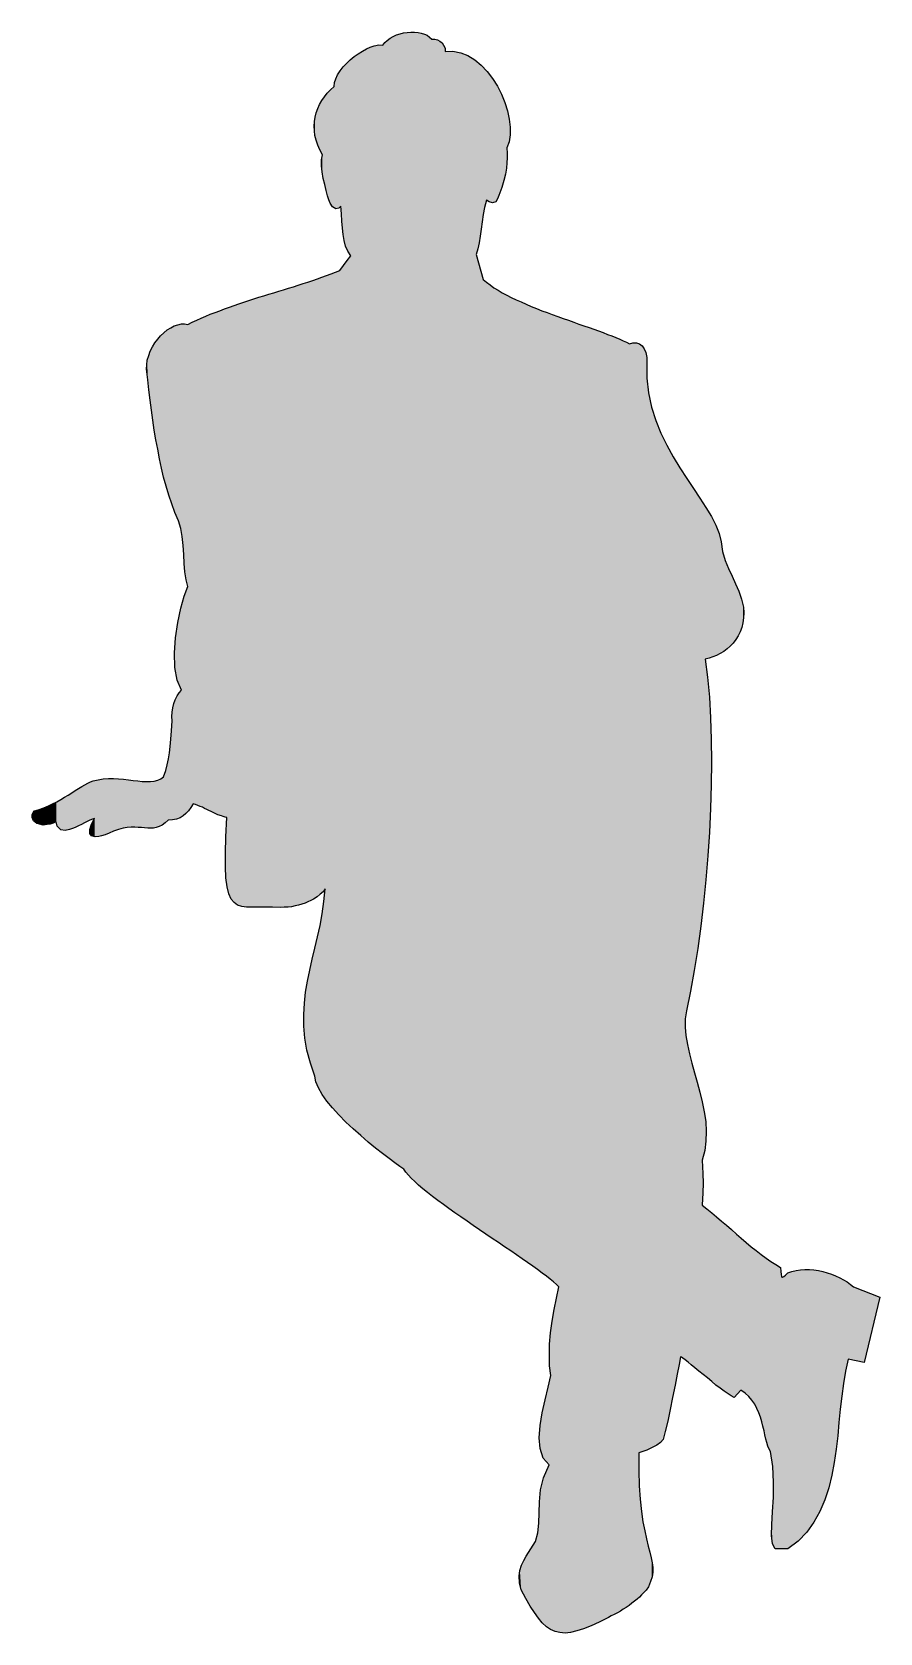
# Model space of a CAD drawing. Extents: x 290 to 382, y -121 to 53.
import ezdxf

# ---------------------------------------------------------------- set-up
doc = ezdxf.new("R2010")
doc.units = 0
doc.layers.get('0').update_dxf_attribs({"linetype": 'CONTINUOUS'})

# ---------------------------------------------------------------- blocks, each defined once
blk = doc.blocks.new('*U0')
for points in [[(328.66, -69.28), (328.4, 52.3), (328.66, 52.55)], [(328.86, -69.43), (328.66, 52.55), (328.86, 52.7)], [(328.66, -69.28), (328.66, 52.55), (328.86, -69.43)], [(328.97, -69.51), (328.86, 52.7), (328.97, 52.78)], [(328.86, -69.43), (328.86, 52.7), (328.97, -69.51)], [(329.3, -69.77), (328.97, 52.78), (329.3, 52.98)], [(328.97, -69.51), (328.97, 52.78), (329.3, -69.77)], [(329.48, -69.91), (329.3, 52.98), (329.48, 53.05)], [(329.3, -69.77), (329.3, 52.98), (329.48, -69.91)], [(329.68, -70.05), (329.48, 53.05), (329.68, 53.14)], [(329.48, -69.91), (329.48, 53.05), (329.68, -70.05)], [(330.03, -70.3), (329.68, 53.14), (330.03, 53.26)], [(329.68, -70.05), (329.68, 53.14), (330.03, -70.3)], [(330.03, -70.3), (330.03, 53.26), (330.05, -70.31)], [(330.05, -70.31), (330.03, 53.26), (330.05, 53.26)], [(330.44, -70.59), (330.05, 53.26), (330.44, 53.37)], [(330.05, -70.31), (330.05, 53.26), (330.44, -70.59)], [(330.44, -70.59), (330.44, 53.37), (330.46, -70.6)], [(330.46, -70.6), (330.44, 53.37), (330.46, 53.37)], [(330.67, -70.91), (330.46, 53.37), (330.67, 53.4)], [(330.46, -70.6), (330.46, 53.37), (330.67, -70.91)], [(330.84, -71.09), (330.67, 53.4), (330.84, 53.42)], [(330.67, -70.91), (330.67, 53.4), (330.84, -71.09)], [(330.96, -71.23), (330.84, 53.42), (330.96, 53.43)], [(330.84, -71.09), (330.84, 53.42), (330.96, -71.23)], [(331.24, -71.54), (330.96, 53.43), (331.24, 53.46)], [(330.96, -71.23), (330.96, 53.43), (331.24, -71.54)], [(331.24, -71.54), (331.24, 53.46), (331.28, -71.58)], [(331.28, -71.58), (331.24, 53.46), (331.28, 53.46)], [(331.28, -71.58), (331.28, 53.46), (331.64, -71.92)], [(331.64, -71.92), (331.28, 53.46), (331.64, 53.46)], [(331.64, -71.92), (331.64, 53.46), (331.65, -71.94)], [(331.65, -71.94), (331.64, 53.46), (331.65, 53.46)], [(331.65, -71.94), (331.65, 53.46), (332.01, -72.27)], [(332.01, -72.27), (331.65, 53.46), (332.01, 53.42)], [(332.01, -72.27), (332.01, 53.42), (332.08, -72.33)], [(332.08, -72.33), (332.01, 53.42), (332.08, 53.41)], [(332.08, -72.33), (332.08, 53.41), (332.37, -72.57)], [(332.37, -72.57), (332.08, 53.41), (332.37, 53.35)], [(332.37, -72.57), (332.37, 53.35), (332.54, -72.72)], [(332.54, -72.72), (332.37, 53.35), (332.54, 53.3)], [(332.54, -72.72), (332.54, 53.3), (332.7, -72.85)], [(332.7, -72.85), (332.54, 53.3), (332.7, 53.24)], [(332.7, -72.85), (332.7, 53.24), (333.01, -73.09)], [(333.01, -73.09), (332.7, 53.24), (333.01, 53.1)], [(333.01, -73.09), (333.01, 53.1), (333.06, -73.13)], [(333.06, -73.13), (333.01, 53.1), (333.06, 53.06)], [(333.06, -73.13), (333.06, 53.06), (333.27, -73.3)], [(333.27, -73.3), (333.06, 53.06), (333.27, 52.91)], [(333.27, -73.3), (333.27, 52.91), (333.51, -73.49)], [(333.51, -73.49), (333.27, 52.91), (333.51, 52.69)], [(333.51, -73.49), (333.51, 52.69), (333.6, -73.56)], [(333.6, -73.56), (333.51, 52.69), (333.6, 52.69)], [(333.6, -73.56), (333.6, 52.69), (333.84, -73.75)], [(333.84, -73.75), (333.6, 52.69), (333.84, 52.67)], [(333.84, -73.75), (333.84, 52.67), (334.15, -73.97)], [(334.15, -73.97), (333.84, 52.67), (334.15, 52.6)], [(334.15, -73.97), (334.15, 52.6), (334.17, -73.99)], [(334.17, -73.99), (334.15, 52.6), (334.17, 52.59)], [(334.17, -73.99), (334.17, 52.59), (334.4, -74.16)], [(334.4, -74.16), (334.17, 52.59), (334.4, 52.46)], [(334.4, -74.16), (334.4, 52.46), (334.63, -74.33)], [(334.63, -74.33), (334.4, 52.46), (334.63, 52.27)], [(324.94, -66.19), (324.67, 50.46), (324.94, 50.68)], [(325.05, -66.28), (324.94, 50.68), (325.05, 50.77)], [(324.94, -66.19), (324.94, 50.68), (325.05, -66.28)], [(325.49, -66.68), (325.05, 50.77), (325.49, 51.09)], [(325.05, -66.28), (325.05, 50.77), (325.49, -66.68)], [(325.76, -66.92), (325.49, 51.09), (325.76, 51.26)], [(325.49, -66.68), (325.49, 51.09), (325.76, -66.92)], [(325.94, -67.07), (325.76, 51.26), (325.94, 51.37)], [(325.76, -66.92), (325.76, 51.26), (325.94, -67.07)], [(326.38, -67.46), (325.94, 51.37), (326.38, 51.61)], [(325.94, -67.07), (325.94, 51.37), (326.38, -67.46)], [(326.58, -67.63), (326.38, 51.61), (326.58, 51.7)], [(326.38, -67.46), (326.38, 51.61), (326.58, -67.63)], [(326.81, -67.82), (326.58, 51.7), (326.81, 51.8)], [(326.58, -67.63), (326.58, 51.7), (326.81, -67.82)], [(327.22, -68.16), (326.81, 51.8), (327.22, 51.94)], [(326.81, -67.82), (326.81, 51.8), (327.22, -68.16)], [(327.38, -68.29), (327.22, 51.94), (327.38, 51.98)], [(327.22, -68.16), (327.22, 51.94), (327.38, -68.29)], [(327.74, -68.57), (327.38, 51.98), (327.74, 52.07)], [(327.38, -68.29), (327.38, 51.98), (327.74, -68.57)], [(327.74, -68.57), (327.74, 52.07), (328.15, -68.89)], [(328.15, -68.89), (327.74, 52.07), (328.15, 52.02)], [(328.15, -68.89), (328.15, 52.02), (328.16, -68.91)], [(328.16, -68.91), (328.15, 52.02), (328.16, 52.02)], [(328.4, -69.08), (328.16, 52.02), (328.4, 52.3)], [(328.16, -68.91), (328.16, 52.02), (328.4, -69.08)], [(328.4, -69.08), (328.4, 52.3), (328.66, -69.28)], [(334.63, -74.33), (334.63, 52.27), (334.77, -74.43)], [(334.77, -74.43), (334.63, 52.27), (334.77, 52.06)], [(334.77, -74.43), (334.77, 52.06), (334.79, -74.45)], [(334.79, -74.45), (334.77, 52.06), (334.79, 52.03)], [(334.79, -74.45), (334.79, 52.03), (334.97, -74.58)], [(334.97, -74.58), (334.79, 52.03), (334.97, 51.7)], [(335.38, -74.88), (334.97, 51.34), (335.38, 51.35)], [(334.97, -74.58), (334.97, 51.34), (335.38, -74.88)], [(335.82, -75.19), (335.38, 51.35), (335.82, 51.36)], [(335.38, -74.88), (335.38, 51.35), (335.82, -75.19)], [(335.82, -75.19), (335.82, 51.36), (336.04, -75.34)], [(336.04, -75.34), (335.82, 51.36), (336.04, 51.32)], [(336.04, -75.34), (336.04, 51.32), (336.66, -75.78)], [(336.66, -75.78), (336.04, 51.32), (336.66, 51.2)], [(336.66, -75.78), (336.66, 51.2), (336.69, -75.8)], [(336.69, -75.8), (336.66, 51.2), (336.69, 51.18)], [(336.69, -75.8), (336.69, 51.18), (337.35, -76.27)], [(337.35, -76.27), (336.69, 51.18), (337.35, 50.91)], [(337.35, -76.27), (337.35, 50.91), (337.44, -76.33)], [(337.44, -76.33), (337.35, 50.91), (337.44, 50.88)], [(337.44, -76.33), (337.44, 50.88), (338.03, -76.73)], [(338.03, -76.73), (337.44, 50.88), (338.03, 50.53)], [(323.39, 34.23), (323.25, 48.79), (323.39, 49.01)], [(323.5, 34.36), (323.39, 49.02), (323.5, 49.19)], [(323.39, 34.24), (323.39, 49.01), (323.39, 49.02)], [(323.39, 34.24), (323.39, 49.02), (323.5, 34.36)], [(323.39, 34.23), (323.39, 49.01), (323.39, 34.24)], [(323.52, 34.38), (323.5, 49.19), (323.52, 49.22)], [(323.5, 34.36), (323.5, 49.19), (323.52, 34.38)], [(323.59, 34.46), (323.52, 49.22), (323.59, 49.32)], [(323.52, 34.38), (323.52, 49.22), (323.59, 34.46)], [(323.66, 33.62), (323.59, 49.32), (323.66, 49.41)], [(323.59, 34.46), (323.59, 49.32), (323.66, 33.62)], [(323.71, 32.82), (323.66, 49.41), (323.71, 49.48)], [(323.66, 33.62), (323.66, 49.41), (323.71, 32.82)], [(323.77, 32.07), (323.71, 49.48), (323.77, 49.55)], [(323.71, 32.82), (323.71, 49.48), (323.77, 32.07)], [(323.84, 31.5), (323.77, 49.55), (323.84, 49.65)], [(323.77, 32.07), (323.77, 49.55), (323.84, 31.5)], [(323.85, 31.36), (323.84, 49.65), (323.85, 49.67)], [(323.84, 31.5), (323.84, 49.65), (323.85, 31.36)], [(323.96, 30.7), (323.85, 49.67), (323.96, 49.78)], [(323.85, 31.36), (323.85, 49.67), (323.96, 30.7)], [(324.12, 30.1), (323.96, 49.78), (324.12, 49.95)], [(323.96, 30.7), (323.96, 49.78), (324.12, 30.1)], [(324.14, 30.05), (324.12, 49.95), (324.14, 49.96)], [(324.12, 30.1), (324.12, 49.95), (324.14, 30.05)], [(324.21, 29.89), (324.14, 49.96), (324.21, 50.04)], [(324.14, 30.05), (324.14, 49.96), (324.21, 29.89)], [(324.28, 29.73), (324.21, 50.04), (324.28, 50.1)], [(324.21, 29.89), (324.21, 50.04), (324.28, 29.73)], [(324.35, 29.56), (324.28, 50.1), (324.35, 50.17)], [(324.28, 29.73), (324.28, 50.1), (324.35, 29.56)], [(324.62, 29.15), (324.35, 50.17), (324.62, 50.41)], [(324.35, 29.56), (324.35, 50.17), (324.62, 29.15)], [(324.67, 29.06), (324.62, 50.41), (324.67, 50.46)], [(324.62, 29.15), (324.62, 50.41), (324.67, 29.06)], [(324.67, -65.94), (324.67, 50.46), (324.94, -66.19)], [(338.03, -76.73), (338.03, 50.53), (338.19, -76.84)], [(338.19, -76.84), (338.03, 50.53), (338.19, 50.43)], [(338.19, -76.84), (338.19, 50.43), (338.35, -76.94)], [(338.35, -76.94), (338.19, 50.43), (338.35, 50.3)], [(338.35, 29.19), (338.35, 50.3), (338.53, 29.79)], [(338.53, 29.79), (338.35, 50.3), (338.53, 50.15)], [(338.53, 29.79), (338.53, 50.15), (338.67, 30.47)], [(338.67, 30.47), (338.53, 50.15), (338.67, 50.03)], [(338.67, 30.47), (338.67, 50.03), (338.72, 30.78)], [(338.72, 30.78), (338.67, 50.03), (338.72, 49.99)], [(338.72, 30.78), (338.72, 49.99), (338.79, 31.2)], [(338.79, 31.2), (338.72, 49.99), (338.79, 49.93)], [(338.79, 31.2), (338.79, 49.93), (338.9, 31.96)], [(338.9, 31.96), (338.79, 49.93), (338.9, 49.84)], [(338.9, 31.96), (338.9, 49.84), (338.99, 32.75)], [(338.99, 32.75), (338.9, 49.84), (338.99, 49.75)], [(338.99, 32.75), (338.99, 49.75), (339.12, 33.55)], [(339.12, 33.55), (338.99, 49.75), (339.12, 49.61)], [(339.12, 33.55), (339.12, 49.61), (339.27, 34.33)], [(339.27, 34.33), (339.12, 49.61), (339.27, 49.44)], [(339.27, 34.33), (339.27, 49.44), (339.42, 34.85)], [(339.42, 34.85), (339.27, 49.44), (339.42, 49.28)], [(339.42, 34.85), (339.42, 49.28), (339.47, 35.04)], [(339.47, 35.04), (339.42, 49.28), (339.47, 49.23)], [(339.47, 35.04), (339.47, 49.23), (339.49, 35.1)], [(339.49, 35.1), (339.47, 49.23), (339.49, 49.21)], [(339.49, 35.1), (339.49, 49.21), (339.54, 35.07)], [(339.54, 35.07), (339.49, 49.21), (339.54, 49.15)], [(339.54, 35.07), (339.54, 49.15), (339.77, 34.92)], [(339.77, 34.92), (339.54, 49.15), (339.77, 48.85)], [(322.47, 34.74), (322.43, 47.12), (322.47, 47.15)], [(322.54, 34.64), (322.47, 47.15), (322.54, 47.22)], [(322.47, 34.74), (322.47, 47.15), (322.54, 34.64)], [(322.7, 34.4), (322.54, 47.22), (322.7, 47.37)], [(322.54, 34.64), (322.54, 47.22), (322.7, 34.4)], [(322.86, 34.29), (322.7, 47.37), (322.86, 47.51)], [(322.7, 34.4), (322.7, 47.37), (322.7, 34.39)], [(322.7, 34.39), (322.7, 47.37), (322.7, 47.37)], [(322.7, 34.39), (322.7, 47.37), (322.86, 34.29)], [(322.91, 34.25), (322.86, 47.51), (322.91, 47.94)], [(322.86, 34.29), (322.86, 47.51), (322.91, 34.25)], [(323.02, 34.18), (322.91, 47.94), (323.02, 48.31)], [(322.91, 34.25), (322.91, 47.94), (323.02, 34.18)], [(323.04, 34.17), (323.02, 48.31), (323.04, 48.37)], [(323.02, 34.18), (323.02, 48.31), (323.04, 34.17)], [(323.05, 34.16), (323.04, 48.37), (323.05, 48.4)], [(323.04, 34.17), (323.04, 48.37), (323.05, 34.16)], [(323.25, 34.2), (323.05, 48.4), (323.25, 48.79)], [(323.05, 34.16), (323.05, 48.4), (323.25, 34.2)], [(323.25, 34.2), (323.25, 48.79), (323.39, 34.23)], [(339.77, 34.92), (339.77, 48.85), (339.86, 34.9)], [(339.86, 34.9), (339.77, 48.85), (339.86, 48.73)], [(339.86, 34.9), (339.86, 48.73), (340.09, 34.83)], [(340.09, 34.83), (339.86, 48.73), (340.09, 48.43)], [(340.09, 34.83), (340.09, 48.43), (340.13, 34.82)], [(340.13, 34.82), (340.09, 48.43), (340.13, 48.38)], [(340.13, 34.82), (340.13, 48.38), (340.14, 34.82)], [(340.14, 34.82), (340.13, 48.38), (340.14, 48.37)], [(340.14, 34.82), (340.14, 48.37), (340.29, 34.88)], [(340.29, 34.88), (340.14, 48.37), (340.29, 48.13)], [(340.29, 34.88), (340.29, 48.13), (340.48, 34.95)], [(340.48, 34.95), (340.29, 48.13), (340.48, 47.84)], [(340.48, 34.95), (340.48, 47.84), (340.66, 35.23)], [(340.66, 35.23), (340.48, 47.84), (340.66, 47.55)], [(340.66, 35.23), (340.66, 47.55), (340.69, 35.28)], [(340.69, 35.28), (340.66, 47.55), (340.69, 47.49)], [(340.69, 35.28), (340.69, 47.49), (340.74, 35.4)], [(340.74, 35.4), (340.69, 47.49), (340.74, 47.41)], [(340.74, 35.4), (340.74, 47.41), (340.77, 35.51)], [(340.77, 35.51), (340.74, 47.41), (340.77, 47.34)], [(340.77, 35.51), (340.77, 47.34), (340.81, 35.62)], [(340.81, 35.62), (340.77, 47.34), (340.81, 47.27)], [(340.81, 35.62), (340.81, 47.27), (341.11, 36.4)], [(341.11, 36.4), (340.81, 47.27), (341.11, 46.67)], [(321.27, 40.64), (321.15, 45.27), (321.27, 45.55)], [(321.29, 40.6), (321.27, 45.55), (321.29, 45.58)], [(321.27, 40.64), (321.27, 45.55), (321.29, 40.6)], [(321.33, 40.53), (321.29, 45.58), (321.33, 45.64)], [(321.29, 40.6), (321.29, 45.58), (321.33, 40.53)], [(321.36, 40.47), (321.33, 45.64), (321.36, 45.7)], [(321.33, 40.53), (321.33, 45.64), (321.36, 40.47)], [(321.49, 40.23), (321.36, 45.7), (321.49, 45.92)], [(321.36, 40.47), (321.36, 45.7), (321.49, 40.23)], [(321.52, 40.17), (321.49, 45.92), (321.52, 45.98)], [(321.49, 40.23), (321.49, 45.92), (321.52, 40.17)], [(321.54, 40.13), (321.52, 45.98), (321.54, 46)], [(321.52, 40.17), (321.52, 45.98), (321.54, 40.13)], [(321.56, 40.1), (321.54, 46), (321.56, 46.03)], [(321.54, 40.13), (321.54, 46), (321.56, 40.1)], [(321.58, 40.07), (321.56, 46.03), (321.58, 46.06)], [(321.56, 40.1), (321.56, 46.03), (321.58, 40.07)], [(321.67, 37.57), (321.58, 46.06), (321.67, 46.19)], [(321.58, 38.09), (321.58, 46.06), (321.67, 37.57)], [(321.68, 37.49), (321.67, 46.19), (321.68, 46.21)], [(321.67, 37.57), (321.67, 46.19), (321.68, 37.49)], [(321.75, 37.18), (321.68, 46.21), (321.75, 46.31)], [(321.68, 37.49), (321.68, 46.21), (321.75, 37.18)], [(321.81, 36.96), (321.75, 46.31), (321.81, 46.39)], [(321.75, 37.18), (321.75, 46.31), (321.81, 36.96)], [(321.84, 36.81), (321.81, 46.39), (321.84, 46.44)], [(321.81, 36.96), (321.81, 46.39), (321.84, 36.81)], [(321.9, 36.6), (321.84, 46.44), (321.9, 46.51)], [(321.84, 36.81), (321.84, 46.44), (321.9, 36.6)], [(322, 36.17), (321.9, 46.51), (322, 46.65)], [(321.9, 36.6), (321.9, 46.51), (322, 36.17)], [(322.04, 36.03), (322, 46.65), (322.04, 46.7)], [(322, 36.17), (322, 46.65), (322.04, 36.03)], [(322.07, 35.88), (322.04, 46.7), (322.07, 46.75)], [(322.04, 36.03), (322.04, 46.7), (322.07, 35.88)], [(322.11, 35.74), (322.07, 46.75), (322.11, 46.8)], [(322.07, 35.88), (322.07, 46.75), (322.11, 35.74)], [(322.15, 35.6), (322.11, 46.8), (322.15, 46.83)], [(322.11, 35.74), (322.11, 46.8), (322.15, 35.6)], [(322.27, 35.15), (322.15, 46.83), (322.27, 46.96)], [(322.15, 35.6), (322.15, 46.83), (322.27, 35.15)], [(322.43, 34.8), (322.27, 46.96), (322.43, 47.12)], [(322.27, 35.15), (322.27, 46.96), (322.43, 34.8)], [(322.43, 34.8), (322.43, 47.12), (322.47, 34.74)], [(341.11, 36.4), (341.11, 46.67), (341.14, 36.49)], [(341.14, 36.49), (341.11, 46.67), (341.14, 46.59)], [(341.14, 36.49), (341.14, 46.59), (341.2, 36.67)], [(341.2, 36.67), (341.14, 46.59), (341.2, 46.46)], [(341.2, 36.67), (341.2, 46.46), (341.38, 37.27)], [(341.38, 37.27), (341.2, 46.46), (341.38, 46.02)], [(341.38, 37.27), (341.38, 46.02), (341.45, 37.55)], [(341.45, 37.55), (341.38, 46.02), (341.45, 45.85)], [(341.45, 37.55), (341.45, 45.85), (341.48, 37.69)], [(341.48, 37.69), (341.45, 45.85), (341.48, 45.77)], [(341.48, 37.69), (341.48, 45.77), (341.55, 37.97)], [(341.55, 37.97), (341.48, 45.77), (341.55, 45.54)], [(341.55, 37.97), (341.55, 45.54), (341.66, 38.59)], [(341.66, 38.59), (341.55, 45.54), (341.66, 45.2)], [(320.72, 42.69), (320.68, 43.18), (320.72, 43.68)], [(320.76, 42.34), (320.72, 43.68), (320.76, 43.92)], [(320.72, 42.69), (320.72, 43.68), (320.76, 42.34)], [(320.77, 42.17), (320.76, 43.92), (320.77, 44.04)], [(320.76, 42.34), (320.76, 43.92), (320.77, 42.17)], [(320.79, 42.09), (320.77, 44.04), (320.79, 44.16)], [(320.77, 42.17), (320.77, 44.04), (320.79, 42.09)], [(320.88, 41.72), (320.79, 44.16), (320.88, 44.51)], [(320.79, 42.09), (320.79, 44.16), (320.88, 41.72)], [(320.9, 41.65), (320.88, 44.51), (320.9, 44.57)], [(320.88, 41.72), (320.88, 44.51), (320.9, 41.65)], [(320.92, 41.6), (320.9, 44.57), (320.92, 44.64)], [(320.9, 41.65), (320.9, 44.57), (320.92, 41.6)], [(321.02, 41.3), (320.92, 44.64), (321.02, 44.93)], [(320.92, 41.6), (320.92, 44.64), (321.02, 41.3)], [(321.04, 41.23), (321.02, 44.93), (321.04, 45)], [(321.02, 41.3), (321.02, 44.93), (321.04, 41.23)], [(321.08, 41.12), (321.04, 45), (321.08, 45.11)], [(321.04, 41.23), (321.04, 45), (321.08, 41.12)], [(321.15, 40.95), (321.08, 45.11), (321.15, 45.27)], [(321.08, 41.12), (321.08, 45.11), (321.15, 40.95)], [(321.15, 40.95), (321.15, 45.27), (321.27, 40.64)], [(341.66, 38.59), (341.66, 45.2), (341.68, 38.79)], [(341.68, 38.79), (341.66, 45.2), (341.68, 45.14)], [(341.68, 38.79), (341.68, 45.14), (341.71, 39.18)], [(341.71, 39.18), (341.68, 45.14), (341.71, 45.03)], [(341.71, 40.82), (341.71, 45.03), (341.73, 40.87)], [(341.73, 40.87), (341.71, 45.03), (341.73, 44.97)], [(341.73, 40.87), (341.73, 44.97), (341.77, 40.97)], [(341.77, 40.97), (341.73, 44.97), (341.77, 44.86)], [(341.77, 40.97), (341.77, 44.86), (341.95, 41.49)], [(341.95, 41.49), (341.77, 44.86), (341.95, 44.03)], [(341.95, 41.49), (341.95, 44.03), (341.96, 41.61)], [(341.96, 41.61), (341.95, 44.03), (341.96, 43.95)], [(341.96, 41.61), (341.96, 43.95), (342.05, 42.24)], [(342.05, 42.24), (341.96, 43.95), (342.05, 43.08)], [(341.71, 39.18), (341.71, 40.82), (341.73, 39.73)], [(341.73, 39.73), (341.71, 40.82), (341.73, 40.26)], [(321.52, 38.53), (321.49, 39.52), (321.52, 39.74)], [(321.49, 38.87), (321.49, 39.52), (321.52, 38.53)], [(321.54, 38.37), (321.52, 39.74), (321.54, 39.85)], [(321.52, 38.53), (321.52, 39.74), (321.54, 38.37)], [(321.56, 38.2), (321.54, 39.85), (321.56, 39.95)], [(321.54, 38.37), (321.54, 39.85), (321.56, 38.2)], [(321.58, 38.09), (321.56, 39.95), (321.58, 40.07)], [(321.56, 38.2), (321.56, 39.95), (321.58, 38.09)], [(323.96, -65.26), (323.85, 27.94), (323.96, 28.08)], [(324.12, -65.42), (323.96, 28.08), (324.12, 28.31)], [(323.96, -65.26), (323.96, 28.08), (324.12, -65.42)], [(324.14, -65.44), (324.12, 28.31), (324.14, 28.33)], [(324.12, -65.42), (324.12, 28.31), (324.14, -65.44)], [(324.21, -65.51), (324.14, 28.33), (324.21, 28.43)], [(324.14, -65.44), (324.14, 28.33), (324.21, -65.51)], [(324.28, -65.57), (324.21, 28.43), (324.28, 28.53)], [(324.21, -65.51), (324.21, 28.43), (324.28, -65.57)], [(324.35, -65.64), (324.28, 28.53), (324.35, 28.62)], [(324.28, -65.57), (324.28, 28.53), (324.35, -65.64)], [(324.62, -65.89), (324.35, 28.62), (324.62, 28.97)], [(324.35, -65.64), (324.35, 28.62), (324.62, -65.89)], [(324.67, -65.94), (324.62, 28.97), (324.67, 29.04)], [(324.62, -65.89), (324.62, 28.97), (324.67, -65.94)], [(338.35, -76.94), (338.35, 29.19), (338.53, -77.06)], [(338.53, -77.06), (338.35, 29.19), (338.53, 28.55)], [(338.53, -77.06), (338.53, 28.55), (338.67, -77.16)], [(338.67, -77.16), (338.53, 28.55), (338.67, 28.05)], [(338.67, -77.16), (338.67, 28.05), (338.72, -77.19)], [(338.72, -77.19), (338.67, 28.05), (338.72, 27.86)], [(320.2, -41.33), (320.01, 26.18), (320.2, 26.25)], [(320.28, -41.3), (320.2, 26.25), (320.28, 26.27)], [(320.2, -41.33), (320.2, 26.25), (320.28, -41.3)], [(320.33, -41.28), (320.28, 26.27), (320.33, 26.29)], [(320.28, -41.3), (320.28, 26.27), (320.33, -41.28)], [(320.47, -41.2), (320.33, 26.29), (320.47, 26.34)], [(320.33, -41.28), (320.33, 26.29), (320.47, -41.2)], [(320.53, -41.17), (320.47, 26.34), (320.53, 26.36)], [(320.47, -41.2), (320.47, 26.34), (320.53, -41.17)], [(320.61, -41.12), (320.53, 26.36), (320.61, 26.39)], [(320.53, -41.17), (320.53, 26.36), (320.61, -41.12)], [(320.68, -41.07), (320.61, 26.39), (320.68, 26.41)], [(320.61, -41.12), (320.61, 26.39), (320.68, -41.07)], [(320.72, -41.05), (320.68, 26.41), (320.72, 26.42)], [(320.68, -41.07), (320.68, 26.41), (320.72, -41.05)], [(320.76, -41.03), (320.72, 26.42), (320.76, 26.44)], [(320.72, -41.05), (320.72, 26.42), (320.76, -41.03)], [(320.76, -41.03), (320.76, 26.44), (320.77, -41.02)], [(320.77, -41.02), (320.76, 26.44), (320.77, 26.44)], [(320.79, -41.01), (320.77, 26.44), (320.79, 26.45)], [(320.77, -41.02), (320.77, 26.44), (320.79, -41.01)], [(320.88, -40.96), (320.79, 26.45), (320.88, 26.48)], [(320.79, -41.01), (320.79, 26.45), (320.88, -40.96)], [(320.88, -40.96), (320.88, 26.48), (320.9, -40.94)], [(320.9, -40.94), (320.88, 26.48), (320.9, 26.48)], [(320.92, -40.93), (320.9, 26.48), (320.92, 26.49)], [(320.9, -40.94), (320.9, 26.48), (320.92, -40.93)], [(321.02, -40.87), (320.92, 26.49), (321.02, 26.53)], [(320.92, -40.93), (320.92, 26.49), (321.02, -40.87)], [(321.02, -40.87), (321.02, 26.53), (321.04, -40.85)], [(321.04, -40.85), (321.02, 26.53), (321.04, 26.53)], [(321.08, -40.82), (321.04, 26.53), (321.08, 26.55)], [(321.04, -40.85), (321.04, 26.53), (321.08, -40.82)], [(321.15, -40.76), (321.08, 26.55), (321.15, 26.57)], [(321.08, -40.82), (321.08, 26.55), (321.15, -40.76)], [(321.27, -40.66), (321.15, 26.57), (321.27, 26.62)], [(321.15, -40.76), (321.15, 26.57), (321.27, -40.66)], [(321.27, -40.66), (321.27, 26.62), (321.29, -40.64)], [(321.29, -40.64), (321.27, 26.62), (321.29, 26.62)], [(321.33, -40.61), (321.29, 26.62), (321.33, 26.64)], [(321.29, -40.64), (321.29, 26.62), (321.33, -40.61)], [(321.36, -40.58), (321.33, 26.64), (321.36, 26.65)], [(321.33, -40.61), (321.33, 26.64), (321.36, -40.58)], [(321.49, -40.48), (321.36, 26.65), (321.49, 26.69)], [(321.36, -40.58), (321.36, 26.65), (321.49, -40.48)], [(321.52, -40.45), (321.49, 26.69), (321.52, 26.71)], [(321.49, -40.48), (321.49, 26.69), (321.52, -40.45)], [(321.52, -40.45), (321.52, 26.71), (321.54, -40.43)], [(321.54, -40.43), (321.52, 26.71), (321.54, 26.71)], [(321.56, -40.42), (321.54, 26.71), (321.56, 26.72)], [(321.54, -40.43), (321.54, 26.71), (321.56, -40.42)], [(321.56, -40.42), (321.56, 26.72), (321.58, -40.4)], [(321.58, -40.4), (321.56, 26.72), (321.58, 26.72)], [(321.67, -40.33), (321.58, 26.72), (321.67, 26.76)], [(321.58, -40.4), (321.58, 26.72), (321.67, -40.33)], [(321.67, -40.33), (321.67, 26.76), (321.68, -40.31)], [(321.68, -40.31), (321.67, 26.76), (321.68, 26.76)], [(321.75, -40.21), (321.68, 26.76), (321.75, 26.79)], [(321.68, -40.31), (321.68, 26.76), (321.75, -40.21)], [(321.81, -40.13), (321.75, 26.79), (321.81, 26.81)], [(321.75, -40.21), (321.75, 26.79), (321.81, -40.13)], [(321.84, -40.08), (321.81, 26.81), (321.84, 26.82)], [(321.81, -40.13), (321.81, 26.81), (321.84, -40.08)], [(321.9, -40.01), (321.84, 26.82), (321.9, 26.84)], [(321.84, -40.08), (321.84, 26.82), (321.9, -40.01)], [(322, -63.06), (321.9, 26.84), (322, 26.88)], [(321.9, -62.91), (321.9, 26.84), (322, -63.06)], [(322.04, -63.11), (322, 26.88), (322.04, 26.89)], [(322, -63.06), (322, 26.88), (322.04, -63.11)], [(322.07, -63.16), (322.04, 26.89), (322.07, 26.9)], [(322.04, -63.11), (322.04, 26.89), (322.07, -63.16)], [(322.11, -63.2), (322.07, 26.9), (322.11, 26.92)], [(322.07, -63.16), (322.07, 26.9), (322.11, -63.2)], [(322.15, -63.25), (322.11, 26.92), (322.15, 26.93)], [(322.11, -63.2), (322.11, 26.92), (322.15, -63.25)], [(322.27, -63.4), (322.15, 26.93), (322.27, 26.97)], [(322.15, -63.25), (322.15, 26.93), (322.27, -63.4)], [(322.43, -63.59), (322.27, 26.97), (322.43, 27.03)], [(322.27, -63.4), (322.27, 26.97), (322.43, -63.59)], [(322.47, -63.63), (322.43, 27.03), (322.47, 27.04)], [(322.43, -63.59), (322.43, 27.03), (322.47, -63.63)], [(322.54, -63.72), (322.47, 27.04), (322.54, 27.07)], [(322.47, -63.63), (322.47, 27.04), (322.54, -63.72)], [(322.7, -63.91), (322.54, 27.07), (322.7, 27.13)], [(322.54, -63.72), (322.54, 27.07), (322.7, -63.91)], [(322.86, -64.08), (322.7, 27.13), (322.86, 27.19)], [(322.7, -63.91), (322.7, 27.13), (322.7, -63.91)], [(322.7, -63.91), (322.7, 27.13), (322.7, 27.13)], [(322.7, -63.91), (322.7, 27.13), (322.86, -64.08)], [(322.91, -64.14), (322.86, 27.19), (322.91, 27.21)], [(322.86, -64.08), (322.86, 27.19), (322.91, -64.14)], [(323.02, -64.26), (322.91, 27.21), (323.02, 27.25)], [(322.91, -64.14), (322.91, 27.21), (323.02, -64.26)], [(323.02, -64.26), (323.02, 27.25), (323.04, -64.28)], [(323.04, -64.28), (323.02, 27.25), (323.04, 27.25)], [(323.05, -64.3), (323.04, 27.25), (323.05, 27.26)], [(323.04, -64.28), (323.04, 27.25), (323.05, -64.3)], [(323.25, -64.52), (323.05, 27.26), (323.25, 27.34)], [(323.05, -64.3), (323.05, 27.26), (323.25, -64.52)], [(323.39, -64.67), (323.25, 27.34), (323.39, 27.4)], [(323.25, -64.52), (323.25, 27.34), (323.39, -64.67)], [(323.5, -64.78), (323.39, 27.4), (323.5, 27.44)], [(323.39, -64.67), (323.39, 27.4), (323.39, -64.67)], [(323.39, -64.67), (323.39, 27.4), (323.39, 27.4)], [(323.39, -64.67), (323.39, 27.4), (323.5, -64.78)], [(323.52, -64.8), (323.5, 27.44), (323.52, 27.47)], [(323.5, -64.78), (323.5, 27.44), (323.52, -64.8)], [(323.59, -64.87), (323.52, 27.47), (323.59, 27.57)], [(323.52, -64.8), (323.52, 27.47), (323.59, -64.87)], [(323.66, -64.95), (323.59, 27.57), (323.66, 27.66)], [(323.59, -64.87), (323.59, 27.57), (323.66, -64.95)], [(323.71, -65), (323.66, 27.66), (323.71, 27.74)], [(323.66, -64.95), (323.66, 27.66), (323.71, -65)], [(323.77, -65.06), (323.71, 27.74), (323.77, 27.81)], [(323.71, -65), (323.71, 27.74), (323.77, -65.06)], [(323.84, -65.13), (323.77, 27.81), (323.84, 27.91)], [(323.77, -65.06), (323.77, 27.81), (323.84, -65.13)], [(323.85, -65.15), (323.84, 27.91), (323.85, 27.94)], [(323.84, -65.13), (323.84, 27.91), (323.85, -65.15)], [(323.85, -65.15), (323.85, 27.94), (323.96, -65.26)], [(338.72, -77.19), (338.72, 27.86), (338.79, -77.24)], [(338.79, -77.24), (338.72, 27.86), (338.79, 27.6)], [(338.79, -77.24), (338.79, 27.6), (338.9, -77.32)], [(338.9, -77.32), (338.79, 27.6), (338.9, 27.22)], [(338.9, -77.32), (338.9, 27.22), (338.99, -77.38)], [(338.99, -77.38), (338.9, 27.22), (338.99, 26.91)], [(338.99, -77.38), (338.99, 26.91), (339.12, -77.46)], [(339.12, -77.46), (338.99, 26.91), (339.12, 26.46)], [(339.12, -77.46), (339.12, 26.46), (339.27, -77.57)], [(339.27, -77.57), (339.12, 26.46), (339.27, 26.33)], [(339.27, -77.57), (339.27, 26.33), (339.42, -77.67)], [(339.42, -77.67), (339.27, 26.33), (339.42, 26.2)], [(339.42, -77.67), (339.42, 26.2), (339.47, -77.71)], [(339.47, -77.71), (339.42, 26.2), (339.47, 26.16)], [(314.58, -42.01), (314.11, 24.34), (314.58, 24.5)], [(314.65, -42), (314.58, 24.5), (314.65, 24.52)], [(314.58, -42.01), (314.58, 24.5), (314.65, -42)], [(315.2, -41.99), (314.65, 24.52), (315.2, 24.68)], [(314.65, -42), (314.65, 24.52), (315.2, -41.99)], [(315.31, -41.99), (315.2, 24.68), (315.31, 24.72)], [(315.2, -41.99), (315.2, 24.68), (315.31, -41.99)], [(315.73, -41.99), (315.31, 24.72), (315.73, 24.86)], [(315.31, -41.99), (315.31, 24.72), (315.73, -41.99)], [(316.13, -41.99), (315.73, 24.86), (316.13, 24.97)], [(315.73, -41.99), (315.73, 24.86), (316.13, -41.99)], [(316.29, -42), (316.13, 24.97), (316.29, 25.02)], [(316.13, -41.99), (316.13, 24.97), (316.29, -42)], [(316.82, -42.03), (316.29, 25.02), (316.82, 25.18)], [(316.29, -42), (316.29, 25.02), (316.82, -42.03)], [(317.02, -42.04), (316.82, 25.18), (317.02, 25.24)], [(316.82, -42.03), (316.82, 25.18), (317.02, -42.04)], [(317.36, -42.03), (317.02, 25.24), (317.36, 25.34)], [(317.02, -42.04), (317.02, 25.24), (317.36, -42.03)], [(317.43, -42.02), (317.36, 25.34), (317.43, 25.36)], [(317.36, -42.03), (317.36, 25.34), (317.43, -42.02)], [(317.84, -42.01), (317.43, 25.36), (317.84, 25.5)], [(317.43, -42.02), (317.43, 25.36), (317.84, -42.01)], [(317.89, -42), (317.84, 25.5), (317.89, 25.52)], [(317.84, -42.01), (317.84, 25.5), (317.89, -42)], [(318.23, -41.95), (317.89, 25.52), (318.23, 25.62)], [(317.89, -42), (317.89, 25.52), (318.23, -41.95)], [(318.42, -41.91), (318.23, 25.62), (318.42, 25.68)], [(318.23, -41.95), (318.23, 25.62), (318.42, -41.91)], [(318.6, -41.86), (318.42, 25.68), (318.6, 25.73)], [(318.42, -41.91), (318.42, 25.68), (318.6, -41.86)], [(318.96, -41.78), (318.6, 25.73), (318.96, 25.84)], [(318.6, -41.86), (318.6, 25.73), (318.96, -41.78)], [(318.98, -41.77), (318.96, 25.84), (318.98, 25.85)], [(318.96, -41.78), (318.96, 25.84), (318.98, -41.77)], [(319.33, -41.67), (318.98, 25.85), (319.33, 25.96)], [(318.98, -41.77), (318.98, 25.85), (319.33, -41.67)], [(319.49, -41.62), (319.33, 25.96), (319.49, 26.02)], [(319.33, -41.67), (319.33, 25.96), (319.49, -41.62)], [(319.55, -41.6), (319.49, 26.02), (319.55, 26.03)], [(319.49, -41.62), (319.49, 26.02), (319.55, -41.6)], [(319.56, -41.6), (319.55, 26.03), (319.56, 26.04)], [(319.55, -41.6), (319.55, 26.03), (319.56, -41.6)], [(319.62, -41.58), (319.56, 26.04), (319.62, 26.06)], [(319.56, -41.6), (319.56, 26.04), (319.62, -41.58)], [(319.67, -41.57), (319.62, 26.06), (319.67, 26.07)], [(319.62, -41.58), (319.62, 26.06), (319.67, -41.57)], [(319.69, -41.56), (319.67, 26.07), (319.69, 26.08)], [(319.67, -41.57), (319.67, 26.07), (319.69, -41.56)], [(319.76, -41.53), (319.69, 26.08), (319.76, 26.1)], [(319.69, -41.56), (319.69, 26.08), (319.76, -41.53)], [(319.9, -41.47), (319.76, 26.1), (319.9, 26.14)], [(319.76, -41.53), (319.76, 26.1), (319.9, -41.47)], [(319.95, -41.44), (319.9, 26.14), (319.95, 26.16)], [(319.9, -41.47), (319.9, 26.14), (319.95, -41.44)], [(320.01, -41.42), (319.95, 26.16), (320.01, 26.18)], [(319.95, -41.44), (319.95, 26.16), (320.01, -41.42)], [(320.01, -41.42), (320.01, 26.18), (320.2, -41.33)], [(339.47, -77.71), (339.47, 26.16), (339.49, -77.72)], [(339.49, -77.72), (339.47, 26.16), (339.49, 26.15)], [(339.49, -77.72), (339.49, 26.15), (339.54, -77.76)], [(339.54, -77.76), (339.49, 26.15), (339.54, 26.11)], [(339.54, -77.76), (339.54, 26.11), (339.77, -77.92)], [(339.77, -77.92), (339.54, 26.11), (339.77, 25.94)], [(339.77, -77.92), (339.77, 25.94), (339.86, -77.98)], [(339.86, -77.98), (339.77, 25.94), (339.86, 25.87)], [(339.86, -77.98), (339.86, 25.87), (340.09, -78.14)], [(340.09, -78.14), (339.86, 25.87), (340.09, 25.71)], [(340.09, -78.14), (340.09, 25.71), (340.13, -78.16)], [(340.13, -78.16), (340.09, 25.71), (340.13, 25.69)], [(340.13, -78.16), (340.13, 25.69), (340.14, -78.17)], [(340.14, -78.17), (340.13, 25.69), (340.14, 25.68)], [(340.14, -78.17), (340.14, 25.68), (340.29, -78.27)], [(340.29, -78.27), (340.14, 25.68), (340.29, 25.57)], [(340.29, -78.27), (340.29, 25.57), (340.48, -78.39)], [(340.48, -78.39), (340.29, 25.57), (340.48, 25.46)], [(340.48, -78.39), (340.48, 25.46), (340.66, -78.51)], [(340.66, -78.51), (340.48, 25.46), (340.66, 25.35)], [(340.66, -78.51), (340.66, 25.35), (340.69, -78.53)], [(340.69, -78.53), (340.66, 25.35), (340.69, 25.33)], [(340.69, -78.53), (340.69, 25.33), (340.74, -78.56)], [(340.74, -78.56), (340.69, 25.33), (340.74, 25.31)], [(340.74, -78.56), (340.74, 25.31), (340.77, -78.58)], [(340.77, -78.58), (340.74, 25.31), (340.77, 25.28)], [(340.77, -78.58), (340.77, 25.28), (340.81, -78.61)], [(340.81, -78.61), (340.77, 25.28), (340.81, 25.26)], [(340.81, -78.61), (340.81, 25.26), (341.11, -78.81)], [(341.11, -78.81), (340.81, 25.26), (341.11, 25.07)], [(341.11, -78.81), (341.11, 25.07), (341.14, -78.84)], [(341.14, -78.84), (341.11, 25.07), (341.14, 25.05)], [(341.14, -78.84), (341.14, 25.05), (341.2, -78.87)], [(341.2, -78.87), (341.14, 25.05), (341.2, 25.02)], [(341.2, -78.87), (341.2, 25.02), (341.38, -79)], [(341.38, -79), (341.2, 25.02), (341.38, 24.93)], [(341.38, -79), (341.38, 24.93), (341.45, -79.05)], [(341.45, -79.05), (341.38, 24.93), (341.45, 24.89)], [(341.45, -79.05), (341.45, 24.89), (341.48, -79.07)], [(341.48, -79.07), (341.45, 24.89), (341.48, 24.87)], [(341.48, -79.07), (341.48, 24.87), (341.55, -79.12)], [(341.55, -79.12), (341.48, 24.87), (341.55, 24.84)], [(341.55, -79.12), (341.55, 24.84), (341.66, -79.19)], [(341.66, -79.19), (341.55, 24.84), (341.66, 24.78)], [(341.66, -79.19), (341.66, 24.78), (341.68, -79.2)], [(341.68, -79.2), (341.66, 24.78), (341.68, 24.77)], [(341.68, -79.2), (341.68, 24.77), (341.71, -79.23)], [(341.71, -79.23), (341.68, 24.77), (341.71, 24.75)], [(341.71, -79.23), (341.71, 24.75), (341.73, -79.24)], [(341.73, -79.24), (341.71, 24.75), (341.73, 24.74)], [(341.73, -79.24), (341.73, 24.74), (341.77, -79.26)], [(341.77, -79.26), (341.73, 24.74), (341.77, 24.72)], [(341.77, -79.26), (341.77, 24.72), (341.95, -79.38)], [(341.95, -79.38), (341.77, 24.72), (341.95, 24.63)], [(341.95, -79.38), (341.95, 24.63), (341.96, -79.39)], [(341.96, -79.39), (341.95, 24.63), (341.96, 24.62)], [(341.96, -79.39), (341.96, 24.62), (342.05, -79.45)], [(342.05, -79.45), (341.96, 24.62), (342.05, 24.57)], [(342.05, -79.45), (342.05, 24.57), (342.11, -79.49)], [(342.11, -79.49), (342.05, 24.57), (342.11, 24.54)], [(342.11, -79.49), (342.11, 24.54), (342.18, -79.54)], [(342.18, -79.54), (342.11, 24.54), (342.18, 24.5)], [(342.18, -79.54), (342.18, 24.5), (342.71, -79.91)], [(342.71, -79.91), (342.18, 24.5), (342.71, 24.25)], [(309.45, -31.57), (309.36, 22.67), (309.45, 22.7)], [(309.68, -31.68), (309.45, 22.7), (309.68, 22.79)], [(309.45, -31.57), (309.45, 22.7), (309.68, -31.68)], [(309.88, -31.77), (309.68, 22.79), (309.88, 22.87)], [(309.68, -31.68), (309.68, 22.79), (309.88, -31.77)], [(309.91, -31.79), (309.88, 22.87), (309.91, 22.88)], [(309.88, -31.77), (309.88, 22.87), (309.91, -31.79)], [(310.2, -31.93), (309.91, 22.88), (310.2, 22.99)], [(309.91, -31.79), (309.91, 22.88), (310.2, -31.93)], [(310.39, -31.99), (310.2, 22.99), (310.39, 23.06)], [(310.2, -31.93), (310.2, 22.99), (310.39, -31.99)], [(310.57, -32.05), (310.39, 23.06), (310.57, 23.13)], [(310.39, -31.99), (310.39, 23.06), (310.57, -32.05)], [(310.77, -32.12), (310.57, 23.13), (310.77, 23.2)], [(310.57, -32.05), (310.57, 23.13), (310.77, -32.12)], [(310.91, -32.17), (310.77, 23.2), (310.91, 23.26)], [(310.77, -32.12), (310.77, 23.2), (310.91, -32.17)], [(310.98, -32.19), (310.91, 23.26), (310.98, 23.28)], [(310.91, -32.17), (310.91, 23.26), (310.98, -32.19)], [(311.02, -32.2), (310.98, 23.28), (311.02, 23.3)], [(310.98, -32.19), (310.98, 23.28), (311.02, -32.2)], [(311.07, -32.21), (311.02, 23.3), (311.07, 23.32)], [(311.02, -32.2), (311.02, 23.3), (311.07, -32.21)], [(311.18, -32.23), (311.07, 23.32), (311.18, 23.36)], [(311.07, -32.21), (311.07, 23.32), (311.18, -32.23)], [(311.18, -39.65), (311.18, 23.36), (311.19, -39.8)], [(311.19, -39.8), (311.18, 23.36), (311.19, 23.36)], [(311.39, -40.55), (311.19, 23.36), (311.39, 23.43)], [(311.19, -39.8), (311.19, 23.36), (311.39, -40.55)], [(311.44, -40.67), (311.39, 23.43), (311.44, 23.45)], [(311.39, -40.55), (311.39, 23.43), (311.44, -40.67)], [(311.64, -41.12), (311.44, 23.45), (311.64, 23.52)], [(311.44, -40.67), (311.44, 23.45), (311.64, -41.12)], [(311.96, -41.51), (311.64, 23.52), (311.96, 23.63)], [(311.64, -41.12), (311.64, 23.52), (311.96, -41.51)], [(312.33, -41.77), (311.96, 23.63), (312.33, 23.76)], [(311.96, -41.51), (311.96, 23.63), (312.33, -41.77)], [(312.49, -41.83), (312.33, 23.76), (312.49, 23.81)], [(312.33, -41.77), (312.33, 23.76), (312.49, -41.83)], [(312.8, -41.93), (312.49, 23.81), (312.8, 23.91)], [(312.49, -41.83), (312.49, 23.81), (312.8, -41.93)], [(313.03, -41.97), (312.8, 23.91), (313.03, 23.99)], [(312.8, -41.93), (312.8, 23.91), (313.03, -41.97)], [(313.31, -42.01), (313.03, 23.99), (313.31, 24.08)], [(313.03, -41.97), (313.03, 23.99), (313.31, -42.01)], [(313.58, -42.01), (313.31, 24.08), (313.58, 24.17)], [(313.31, -42.01), (313.31, 24.08), (313.58, -42.01)], [(313.9, -42.02), (313.58, 24.17), (313.9, 24.27)], [(313.58, -42.01), (313.58, 24.17), (313.9, -42.02)], [(314.11, -42.02), (313.9, 24.27), (314.11, 24.34)], [(313.9, -42.02), (313.9, 24.27), (314.11, -42.02)], [(314.11, -42.02), (314.11, 24.34), (314.58, -42.01)], [(342.71, -79.91), (342.71, 24.25), (342.73, -79.92)], [(342.73, -79.92), (342.71, 24.25), (342.73, 24.25)], [(342.73, -79.92), (342.73, 24.25), (343.03, -80.13)], [(343.03, -80.13), (342.73, 24.25), (343.03, 24.1)], [(343.03, -80.13), (343.03, 24.1), (343.07, -80.15)], [(343.07, -80.15), (343.03, 24.1), (343.07, 24.09)], [(343.07, -80.15), (343.07, 24.09), (343.12, -80.19)], [(343.12, -80.19), (343.07, 24.09), (343.12, 24.06)], [(343.12, -80.19), (343.12, 24.06), (343.25, -80.27)], [(343.25, -80.27), (343.12, 24.06), (343.25, 24.01)], [(343.25, -80.27), (343.25, 24.01), (343.26, -80.28)], [(343.26, -80.28), (343.25, 24.01), (343.26, 24)], [(343.26, -80.28), (343.26, 24), (343.28, -80.3)], [(343.28, -80.3), (343.26, 24), (343.28, 23.99)], [(343.28, -80.3), (343.28, 23.99), (343.35, -80.35)], [(343.35, -80.35), (343.28, 23.99), (343.35, 23.96)], [(343.35, -80.35), (343.35, 23.96), (343.53, -80.47)], [(343.53, -80.47), (343.35, 23.96), (343.53, 23.88)], [(343.53, -80.47), (343.53, 23.88), (343.76, -80.63)], [(343.76, -80.63), (343.53, 23.88), (343.76, 23.77)], [(343.76, -80.63), (343.76, 23.77), (343.8, -80.65)], [(343.8, -80.65), (343.76, 23.77), (343.8, 23.76)], [(343.8, -80.65), (343.8, 23.76), (343.94, -80.75)], [(343.94, -80.75), (343.8, 23.76), (343.94, 23.7)], [(343.94, -80.75), (343.94, 23.7), (344.07, -80.84)], [(344.07, -80.84), (343.94, 23.7), (344.07, 23.64)], [(344.07, -80.84), (344.07, 23.64), (344.24, -80.96)], [(344.24, -80.96), (344.07, 23.64), (344.24, 23.57)], [(344.24, -80.96), (344.24, 23.57), (344.31, -81.01)], [(344.31, -81.01), (344.24, 23.57), (344.31, 23.54)], [(344.31, -81.01), (344.31, 23.54), (344.35, -81.04)], [(344.35, -81.04), (344.31, 23.54), (344.35, 23.52)], [(344.35, -81.04), (344.35, 23.52), (344.51, -81.15)], [(344.51, -81.15), (344.35, 23.52), (344.51, 23.46)], [(344.51, -81.15), (344.51, 23.46), (344.69, -81.28)], [(344.69, -81.28), (344.51, 23.46), (344.69, 23.39)], [(344.69, -81.28), (344.69, 23.39), (344.81, -81.37)], [(344.81, -81.37), (344.69, 23.39), (344.81, 23.34)], [(344.81, -81.37), (344.81, 23.34), (344.92, -81.45)], [(344.92, -81.45), (344.81, 23.34), (344.92, 23.29)], [(344.92, -81.45), (344.92, 23.29), (345.04, -81.54)], [(345.04, -81.54), (344.92, 23.29), (345.04, 23.24)], [(345.04, -81.54), (345.04, 23.24), (345.06, -81.55)], [(345.06, -81.55), (345.04, 23.24), (345.06, 23.23)], [(345.06, -81.55), (345.06, 23.23), (345.13, -81.6)], [(345.13, -81.6), (345.06, 23.23), (345.13, 23.21)], [(345.13, -81.6), (345.13, 23.21), (345.17, -81.63)], [(345.17, -81.63), (345.13, 23.21), (345.17, 23.19)], [(345.17, -81.63), (345.17, 23.19), (345.21, -81.66)], [(345.21, -81.66), (345.17, 23.19), (345.21, 23.18)], [(345.21, -81.66), (345.21, 23.18), (345.22, -81.67)], [(345.22, -81.67), (345.21, 23.18), (345.22, 23.17)], [(345.22, -81.67), (345.22, 23.17), (345.24, -81.69)], [(345.24, -81.69), (345.22, 23.17), (345.24, 23.16)], [(345.24, -81.69), (345.24, 23.16), (345.31, -81.74)], [(345.31, -81.74), (345.24, 23.16), (345.31, 23.13)], [(345.31, -81.74), (345.31, 23.13), (345.33, -81.75)], [(345.33, -81.75), (345.31, 23.13), (345.33, 23.13)], [(345.33, -81.75), (345.33, 23.13), (345.38, -81.79)], [(345.38, -81.79), (345.33, 23.13), (345.38, 23.1)], [(345.38, -81.79), (345.38, 23.1), (345.49, -81.87)], [(345.49, -81.87), (345.38, 23.1), (345.49, 23.06)], [(345.49, -81.87), (345.49, 23.06), (345.54, -81.91)], [(345.54, -81.91), (345.49, 23.06), (345.54, 23.04)], [(345.54, -81.91), (345.54, 23.04), (345.56, -81.92)], [(345.56, -81.92), (345.54, 23.04), (345.56, 23.04)], [(345.56, -81.92), (345.56, 23.04), (345.65, -81.99)], [(345.65, -81.99), (345.56, 23.04), (345.65, 23)], [(345.65, -81.99), (345.65, 23), (345.7, -82.03)], [(345.7, -82.03), (345.65, 23), (345.7, 22.98)], [(345.7, -82.03), (345.7, 22.98), (345.86, -82.15)], [(345.86, -82.15), (345.7, 22.98), (345.86, 22.93)], [(345.86, -82.15), (345.86, 22.93), (346.01, -82.25)], [(346.01, -82.25), (345.86, 22.93), (346.01, 22.87)], [(346.01, -82.25), (346.01, 22.87), (346.08, -82.31)], [(346.08, -82.31), (346.01, 22.87), (346.08, 22.85)], [(346.08, -82.31), (346.08, 22.85), (346.18, -82.39)], [(346.18, -82.39), (346.08, 22.85), (346.18, 22.81)], [(346.18, -82.39), (346.18, 22.81), (346.29, -82.47)], [(346.29, -82.47), (346.18, 22.81), (346.29, 22.77)], [(346.29, -82.47), (346.29, 22.77), (346.33, -82.5)], [(346.33, -82.5), (346.29, 22.77), (346.33, 22.75)], [(346.33, -82.5), (346.33, 22.75), (346.36, -82.53)], [(346.36, -82.53), (346.33, 22.75), (346.36, 22.74)], [(346.36, -82.53), (346.36, 22.74), (346.42, -82.57)], [(346.42, -82.57), (346.36, 22.74), (346.42, 22.72)], [(346.42, -82.57), (346.42, 22.72), (346.47, -82.62)], [(346.47, -82.62), (346.42, 22.72), (346.47, 22.7)], [(304.68, 3.51), (304.55, 20.86), (304.68, 20.96)], [(304.78, 3.17), (304.68, 20.96), (304.78, 21.03)], [(304.68, 3.51), (304.68, 20.96), (304.78, 3.17)], [(304.82, 3.05), (304.78, 21.03), (304.82, 21.05)], [(304.78, 3.17), (304.78, 21.03), (304.82, 3.05)], [(304.85, 2.94), (304.82, 21.05), (304.85, 21.07)], [(304.82, 3.05), (304.82, 21.05), (304.85, 2.94)], [(304.91, 2.78), (304.85, 21.07), (304.91, 21.1)], [(304.85, 2.94), (304.85, 21.07), (304.91, 2.78)], [(304.98, 2.57), (304.91, 21.1), (304.98, 21.15)], [(304.91, 2.78), (304.91, 21.1), (304.98, 2.57)], [(305.05, 2.36), (304.98, 21.15), (305.05, 21.19)], [(304.98, 2.57), (304.98, 21.15), (305.05, 2.36)], [(305.12, 2.15), (305.05, 21.19), (305.12, 21.23)], [(305.05, 2.36), (305.05, 21.19), (305.12, 2.15)], [(305.17, 2), (305.12, 21.23), (305.17, 21.26)], [(305.12, 2.15), (305.12, 21.23), (305.17, 2)], [(305.19, 1.94), (305.17, 21.26), (305.19, 21.27)], [(305.17, 2), (305.17, 21.26), (305.19, 1.94)], [(305.21, 1.9), (305.19, 21.27), (305.21, 21.28)], [(305.19, 1.94), (305.19, 21.27), (305.21, 1.9)], [(305.26, 1.75), (305.21, 21.28), (305.26, 21.31)], [(305.21, 1.9), (305.21, 21.28), (305.26, 1.75)], [(305.28, 1.7), (305.26, 21.31), (305.28, 21.32)], [(305.26, 1.75), (305.26, 21.31), (305.28, 1.7)], [(305.39, 1.4), (305.28, 21.32), (305.39, 21.38)], [(305.28, 1.7), (305.28, 21.32), (305.39, 1.4)], [(305.44, 1.25), (305.39, 21.38), (305.44, 21.41)], [(305.39, 1.4), (305.39, 21.38), (305.44, 1.25)], [(305.44, 1.25), (305.44, 21.41), (305.46, 1.2)], [(305.46, 1.2), (305.44, 21.41), (305.46, 21.41)], [(305.5, 1.1), (305.46, 21.41), (305.5, 21.42)], [(305.46, 1.2), (305.46, 21.41), (305.5, 1.1)], [(305.51, 1.05), (305.5, 21.42), (305.51, 21.43)], [(305.5, 1.1), (305.5, 21.42), (305.51, 1.05)], [(305.55, 0.96), (305.51, 21.43), (305.55, 21.44)], [(305.51, 1.05), (305.51, 21.43), (305.55, 0.96)], [(305.57, 0.92), (305.55, 21.44), (305.57, 21.45)], [(305.55, 0.96), (305.55, 21.44), (305.57, 0.92)], [(305.69, 0.61), (305.57, 21.45), (305.69, 21.49)], [(305.57, 0.92), (305.57, 21.45), (305.69, 0.61)], [(305.74, 0.48), (305.69, 21.49), (305.74, 21.51)], [(305.69, 0.61), (305.69, 21.49), (305.74, 0.48)], [(305.82, 0.3), (305.74, 21.51), (305.82, 21.53)], [(305.74, 0.48), (305.74, 21.51), (305.82, 0.3)], [(305.89, 0.13), (305.82, 21.53), (305.89, 21.55)], [(305.82, 0.3), (305.82, 21.53), (305.89, 0.13)], [(305.96, -0.09), (305.89, 21.55), (305.96, 21.56)], [(305.89, 0.13), (305.89, 21.55), (305.96, -0.09)], [(306.07, -0.42), (305.96, 21.56), (306.07, 21.59)], [(305.96, -0.09), (305.96, 21.56), (306.07, -0.42)], [(306.15, -0.69), (306.07, 21.59), (306.15, 21.61)], [(306.07, -0.42), (306.07, 21.59), (306.15, -0.69)], [(306.21, -0.99), (306.15, 21.61), (306.21, 21.62)], [(306.15, -0.69), (306.15, 21.61), (306.21, -0.99)], [(306.21, -0.99), (306.21, 21.62), (306.23, -1.09)], [(306.23, -1.09), (306.21, 21.62), (306.23, 21.62)], [(306.23, -1.09), (306.23, 21.62), (306.31, -1.58)], [(306.31, -1.58), (306.23, 21.62), (306.31, 21.62)], [(306.31, -1.58), (306.31, 21.62), (306.4, -2.55)], [(306.4, -2.55), (306.31, 21.62), (306.4, 21.62)], [(306.4, -2.55), (306.4, 21.62), (306.47, -3.52)], [(306.47, -3.52), (306.4, 21.62), (306.47, 21.62)], [(306.47, -3.52), (306.47, 21.62), (306.53, -4.5)], [(306.53, -4.5), (306.47, 21.62), (306.53, 21.62)], [(306.53, -4.5), (306.53, 21.62), (306.56, -4.97)], [(306.56, -4.97), (306.53, 21.62), (306.56, 21.62)], [(306.56, -4.97), (306.56, 21.62), (306.6, -5.43)], [(306.6, -5.43), (306.56, 21.62), (306.6, 21.61)], [(306.6, -5.43), (306.6, 21.61), (306.71, -6.16)], [(306.71, -6.16), (306.6, 21.61), (306.71, 21.6)], [(306.71, -6.16), (306.71, 21.6), (306.72, -6.29)], [(306.72, -6.29), (306.71, 21.6), (306.72, 21.6)], [(306.72, -6.29), (306.72, 21.6), (306.92, -7.03)], [(306.92, -7.03), (306.72, 21.6), (306.92, 21.57)], [(306.99, -31.5), (306.92, 21.57), (306.99, 21.6)], [(306.92, -31.58), (306.92, 21.57), (306.99, -31.5)], [(307.26, -31.14), (306.99, 21.6), (307.26, 21.73)], [(306.99, -31.5), (306.99, 21.6), (307.26, -31.14)], [(307.4, -30.92), (307.26, 21.73), (307.4, 21.8)], [(307.26, -31.14), (307.26, 21.73), (307.4, -30.92)], [(307.51, -30.75), (307.4, 21.8), (307.51, 21.85)], [(307.4, -30.92), (307.4, 21.8), (307.51, -30.75)], [(307.76, -30.82), (307.51, 21.85), (307.76, 21.97)], [(307.51, -30.75), (307.51, 21.85), (307.76, -30.82)], [(307.88, -30.87), (307.76, 21.97), (307.88, 22.03)], [(307.76, -30.82), (307.76, 21.97), (307.88, -30.87)], [(308.01, -30.91), (307.88, 22.03), (308.01, 22.08)], [(307.88, -30.87), (307.88, 22.03), (308.01, -30.91)], [(308.26, -31.02), (308.01, 22.08), (308.26, 22.19)], [(308.01, -30.91), (308.01, 22.08), (308.26, -31.02)], [(308.36, -31.06), (308.26, 22.19), (308.36, 22.24)], [(308.26, -31.02), (308.26, 22.19), (308.36, -31.06)], [(308.5, -31.11), (308.36, 22.24), (308.5, 22.3)], [(308.36, -31.06), (308.36, 22.24), (308.5, -31.11)], [(308.75, -31.23), (308.5, 22.3), (308.75, 22.41)], [(308.5, -31.11), (308.5, 22.3), (308.75, -31.23)], [(308.86, -31.28), (308.75, 22.41), (308.86, 22.46)], [(308.75, -31.23), (308.75, 22.41), (308.86, -31.28)], [(308.99, -31.34), (308.86, 22.46), (308.99, 22.51)], [(308.86, -31.28), (308.86, 22.46), (308.99, -31.34)], [(309.22, -31.45), (308.99, 22.51), (309.22, 22.61)], [(308.99, -31.34), (308.99, 22.51), (309.22, -31.45)], [(309.36, -31.52), (309.22, 22.61), (309.36, 22.67)], [(309.22, -31.45), (309.22, 22.61), (309.36, -31.52)], [(309.36, -31.52), (309.36, 22.67), (309.45, -31.57)], [(346.47, -82.62), (346.47, 22.7), (346.49, -82.63)], [(346.49, -82.63), (346.47, 22.7), (346.49, 22.69)], [(346.49, -82.63), (346.49, 22.69), (346.63, -82.75)], [(346.63, -82.75), (346.49, 22.69), (346.63, 22.64)], [(346.63, -82.75), (346.63, 22.64), (346.65, -82.77)], [(346.65, -82.77), (346.63, 22.64), (346.65, 22.63)], [(346.65, -82.77), (346.65, 22.63), (346.79, -82.89)], [(346.79, -82.89), (346.65, 22.63), (346.79, 22.58)], [(346.79, -82.89), (346.79, 22.58), (346.84, -82.94)], [(346.84, -82.94), (346.79, 22.58), (346.84, 22.56)], [(346.84, -82.94), (346.84, 22.56), (346.97, -83.05)], [(346.97, -83.05), (346.84, 22.56), (346.97, 22.52)], [(346.97, -83.05), (346.97, 22.52), (347.09, -83.16)], [(347.09, -83.16), (346.97, 22.52), (347.09, 22.47)], [(347.09, -83.16), (347.09, 22.47), (347.24, -83.3)], [(347.24, -83.3), (347.09, 22.47), (347.24, 22.42)], [(347.24, -83.3), (347.24, 22.42), (347.36, -83.43)], [(347.36, -83.43), (347.24, 22.42), (347.36, 22.37)], [(347.36, -121.11), (347.36, 22.37), (347.48, -121.14)], [(347.48, -121.14), (347.36, 22.37), (347.48, 22.33)], [(347.48, -121.14), (347.48, 22.33), (347.82, -121.16)], [(347.82, -121.16), (347.48, 22.33), (347.82, 22.21)], [(347.82, -121.16), (347.82, 22.21), (348.04, -121.18)], [(348.04, -121.18), (347.82, 22.21), (348.04, 22.14)], [(348.04, -121.18), (348.04, 22.14), (348.41, -121.14)], [(348.41, -121.14), (348.04, 22.14), (348.41, 22.01)], [(348.41, -121.14), (348.41, 22.01), (348.64, -121.12)], [(348.64, -121.12), (348.41, 22.01), (348.64, 21.92)], [(348.64, -121.12), (348.64, 21.92), (348.98, -121.04)], [(348.98, -121.04), (348.64, 21.92), (348.98, 21.8)], [(348.98, -121.04), (348.98, 21.8), (349.32, -120.96)], [(349.32, -120.96), (348.98, 21.8), (349.32, 21.68)], [(349.32, -120.96), (349.32, 21.68), (349.55, -120.88)], [(349.55, -120.88), (349.32, 21.68), (349.55, 21.6)], [(349.55, -120.88), (349.55, 21.6), (350.05, -120.71)], [(350.05, -120.71), (349.55, 21.6), (350.05, 21.44)], [(350.05, -120.71), (350.05, 21.44), (350.1, -120.69)], [(350.1, -120.69), (350.05, 21.44), (350.1, 21.42)], [(350.1, -120.69), (350.1, 21.42), (350.65, -120.48)], [(350.65, -120.48), (350.1, 21.42), (350.65, 21.23)], [(350.65, -120.48), (350.65, 21.23), (350.87, -120.39)], [(350.87, -120.39), (350.65, 21.23), (350.87, 21.15)], [(350.87, -120.39), (350.87, 21.15), (351.19, -120.25)], [(351.19, -120.25), (350.87, 21.15), (351.19, 21.03)], [(351.19, -120.25), (351.19, 21.03), (351.7, -120.01)], [(351.7, -120.01), (351.19, 21.03), (351.7, 20.85)], [(303.16, 10.64), (303.09, 19.17), (303.16, 19.28)], [(303.25, 10.04), (303.16, 19.28), (303.25, 19.42)], [(303.16, 10.64), (303.16, 19.28), (303.25, 10.04)], [(303.32, 9.62), (303.25, 19.42), (303.32, 19.54)], [(303.25, 10.04), (303.25, 19.42), (303.32, 9.62)], [(303.43, 8.99), (303.32, 19.54), (303.43, 19.68)], [(303.32, 9.62), (303.32, 19.54), (303.43, 8.99)], [(303.47, 8.8), (303.43, 19.68), (303.47, 19.73)], [(303.43, 8.99), (303.43, 19.68), (303.47, 8.8)], [(303.63, 7.94), (303.47, 19.73), (303.63, 19.94)], [(303.47, 8.8), (303.47, 19.73), (303.63, 7.94)], [(303.79, 7.1), (303.63, 19.94), (303.79, 20.13)], [(303.63, 7.94), (303.63, 19.94), (303.79, 7.1)], [(303.82, 6.91), (303.79, 20.13), (303.82, 20.17)], [(303.79, 7.1), (303.79, 20.13), (303.82, 6.91)], [(303.95, 6.36), (303.82, 20.17), (303.95, 20.32)], [(303.82, 6.91), (303.82, 20.17), (303.95, 6.36)], [(303.96, 6.29), (303.95, 20.32), (303.96, 20.34)], [(303.95, 6.36), (303.95, 20.32), (303.96, 6.29)], [(304.05, 5.9), (303.96, 20.34), (304.05, 20.42)], [(303.96, 6.29), (303.96, 20.34), (304.05, 5.9)], [(304.11, 5.66), (304.05, 20.42), (304.11, 20.47)], [(304.05, 5.9), (304.05, 20.42), (304.11, 5.66)], [(304.27, 4.98), (304.11, 20.47), (304.27, 20.62)], [(304.11, 5.66), (304.11, 20.47), (304.27, 4.98)], [(304.28, 4.9), (304.27, 20.62), (304.28, 20.64)], [(304.27, 4.98), (304.27, 20.62), (304.28, 4.9)], [(304.3, 4.83), (304.28, 20.64), (304.3, 20.66)], [(304.28, 4.9), (304.28, 20.64), (304.3, 4.83)], [(304.44, 4.31), (304.3, 20.66), (304.44, 20.77)], [(304.3, 4.83), (304.3, 20.66), (304.44, 4.31)], [(304.5, 4.11), (304.44, 20.77), (304.5, 20.82)], [(304.44, 4.31), (304.44, 20.77), (304.5, 4.11)], [(304.55, 3.92), (304.5, 20.82), (304.55, 20.86)], [(304.5, 4.11), (304.5, 20.82), (304.55, 3.92)], [(304.55, 3.92), (304.55, 20.86), (304.68, 3.51)], [(351.7, -120.01), (351.7, 20.85), (351.76, -119.98)], [(351.76, -119.98), (351.7, 20.85), (351.76, 20.83)], [(351.76, -119.98), (351.76, 20.83), (352.2, -119.76)], [(352.2, -119.76), (351.76, 20.83), (352.2, 20.68)], [(352.2, -119.76), (352.2, 20.68), (352.68, -119.52)], [(352.68, -119.52), (352.2, 20.68), (352.68, 20.48)], [(352.68, -119.52), (352.68, 20.48), (352.76, -119.49)], [(352.76, -119.49), (352.68, 20.48), (352.76, 20.45)], [(352.76, -119.49), (352.76, 20.45), (353.08, -119.32)], [(353.08, -119.32), (352.76, 20.45), (353.08, 20.33)], [(353.08, -119.32), (353.08, 20.33), (353.15, -119.29)], [(353.15, -119.29), (353.08, 20.33), (353.15, 20.3)], [(353.15, -119.29), (353.15, 20.3), (353.41, -119.17)], [(353.41, -119.17), (353.15, 20.3), (353.41, 20.19)], [(353.41, -119.17), (353.41, 20.19), (353.59, -119.07)], [(353.59, -119.07), (353.41, 20.19), (353.59, 20.12)], [(353.59, -119.07), (353.59, 20.12), (353.75, -118.99)], [(353.75, -118.99), (353.59, 20.12), (353.75, 20.05)], [(353.75, -118.99), (353.75, 20.05), (354, -118.83)], [(354, -118.83), (353.75, 20.05), (354, 19.94)], [(354, -118.83), (354, 19.94), (354.07, -118.79)], [(354.07, -118.79), (354, 19.94), (354.07, 19.92)], [(354.07, -118.79), (354.07, 19.92), (354.39, -118.59)], [(354.39, -118.59), (354.07, 19.92), (354.39, 19.79)], [(354.39, -118.59), (354.39, 19.79), (354.71, -118.38)], [(354.71, -118.38), (354.39, 19.79), (354.71, 19.62)], [(354.71, -118.38), (354.71, 19.62), (354.75, -118.36)], [(354.75, -118.36), (354.71, 19.62), (354.75, 19.61)], [(354.75, -118.36), (354.75, 19.61), (355.02, -118.17)], [(355.02, -118.17), (354.75, 19.61), (355.02, 19.46)], [(355.02, -118.17), (355.02, 19.46), (355.07, -118.13)], [(355.07, -118.13), (355.02, 19.46), (355.07, 19.43)], [(355.32, -117.94), (355.07, 19.43), (355.32, 19.5)], [(355.07, -118.13), (355.07, 19.43), (355.32, -117.94)], [(355.44, -117.84), (355.32, 19.5), (355.44, 19.54)], [(355.32, -117.94), (355.32, 19.5), (355.44, -117.84)], [(355.44, -117.84), (355.44, 19.54), (355.6, -117.72)], [(355.6, -117.72), (355.44, 19.54), (355.6, 19.54)], [(355.6, -117.72), (355.6, 19.54), (355.82, -117.55)], [(355.82, -117.55), (355.6, 19.54), (355.82, 19.54)], [(355.82, -117.55), (355.82, 19.54), (355.89, -117.49)], [(355.89, -117.49), (355.82, 19.54), (355.89, 19.51)], [(355.89, -117.49), (355.89, 19.51), (356.08, -117.31)], [(356.08, -117.31), (355.89, 19.51), (356.08, 19.45)], [(356.08, -103.44), (356.08, 19.45), (356.1, -101.54)], [(356.1, -101.54), (356.08, 19.45), (356.1, 19.45)], [(356.1, -101.54), (356.1, 19.45), (356.12, -101.53)], [(356.12, -101.53), (356.1, 19.45), (356.12, 19.44)], [(356.12, -101.53), (356.12, 19.44), (356.14, -101.52)], [(356.14, -101.52), (356.12, 19.44), (356.14, 19.43)], [(356.14, -101.52), (356.14, 19.43), (356.16, -101.52)], [(356.16, -101.52), (356.14, 19.43), (356.16, 19.43)], [(356.16, -101.52), (356.16, 19.43), (356.23, -101.49)], [(356.23, -101.49), (356.16, 19.43), (356.23, 19.37)], [(356.23, -101.49), (356.23, 19.37), (356.37, -101.45)], [(356.37, -101.45), (356.23, 19.37), (356.37, 19.27)], [(356.37, -101.45), (356.37, 19.27), (356.39, -101.44)], [(356.39, -101.44), (356.37, 19.27), (356.39, 19.26)], [(356.39, -101.44), (356.39, 19.26), (356.44, -101.42)], [(356.44, -101.42), (356.39, 19.26), (356.44, 19.22)], [(356.44, -101.42), (356.44, 19.22), (356.53, -101.39)], [(356.53, -101.39), (356.44, 19.22), (356.53, 19.09)], [(302.5, 15.85), (302.43, 17.17), (302.5, 17.67)], [(302.54, 15.53), (302.5, 17.67), (302.54, 17.79)], [(302.5, 15.85), (302.5, 17.67), (302.54, 15.53)], [(302.65, 14.56), (302.54, 17.79), (302.65, 18.16)], [(302.54, 15.53), (302.54, 17.79), (302.65, 14.56)], [(302.66, 14.41), (302.65, 18.16), (302.66, 18.21)], [(302.65, 14.56), (302.65, 18.16), (302.66, 14.41)], [(302.81, 13.3), (302.66, 18.21), (302.81, 18.6)], [(302.66, 14.41), (302.66, 18.21), (302.81, 13.3)], [(302.82, 13.17), (302.81, 18.6), (302.82, 18.64)], [(302.81, 13.3), (302.81, 18.6), (302.82, 13.17)], [(302.84, 13.03), (302.82, 18.64), (302.84, 18.68)], [(302.82, 13.17), (302.82, 18.64), (302.84, 13.03)], [(302.95, 12.2), (302.84, 18.68), (302.95, 18.89)], [(302.84, 13.03), (302.84, 18.68), (302.95, 12.2)], [(303.06, 11.39), (302.95, 18.89), (303.06, 19.11)], [(302.95, 12.2), (302.95, 18.89), (303.06, 11.39)], [(303.09, 11.11), (303.06, 19.11), (303.09, 19.17)], [(303.06, 11.39), (303.06, 19.11), (303.09, 11.11)], [(303.09, 11.11), (303.09, 19.17), (303.16, 10.64)], [(356.53, -101.39), (356.53, 19.09), (356.6, -101.37)], [(356.6, -101.37), (356.53, 19.09), (356.6, 18.99)], [(356.6, -101.37), (356.6, 18.99), (356.67, -101.34)], [(356.67, -101.34), (356.6, 18.99), (356.67, 18.89)], [(356.67, -101.34), (356.67, 18.89), (356.73, -101.32)], [(356.73, -101.32), (356.67, 18.89), (356.73, 18.77)], [(356.73, -101.32), (356.73, 18.77), (356.85, -101.28)], [(356.85, -101.28), (356.73, 18.77), (356.85, 18.49)], [(356.85, -101.28), (356.85, 18.49), (356.89, -101.27)], [(356.89, -101.27), (356.85, 18.49), (356.89, 18.29)], [(356.89, -101.27), (356.89, 18.29), (356.92, -101.26)], [(356.92, -101.26), (356.89, 18.29), (356.92, 18.07)], [(356.92, -101.26), (356.92, 18.07), (356.94, -101.25)], [(356.94, -101.25), (356.92, 18.07), (356.94, 17.97)], [(302.43, 16.51), (302.41, 16.67), (302.43, 17.17)], [(302.43, 16.51), (302.43, 17.17), (302.5, 15.85)], [(356.94, -101.25), (356.94, 17.38), (356.96, -101.24)], [(356.96, -101.24), (356.94, 17.38), (356.96, 15.69)], [(356.96, -101.24), (356.96, 15.69), (357.1, -101.18)], [(357.1, -101.18), (356.96, 15.69), (357.1, 14.41)], [(357.1, -101.18), (357.1, 14.41), (357.12, -101.17)], [(357.12, -101.17), (357.1, 14.41), (357.12, 14.25)], [(357.12, -101.17), (357.12, 14.25), (357.14, -101.16)], [(357.14, -101.16), (357.12, 14.25), (357.14, 14.09)], [(357.14, -101.16), (357.14, 14.09), (357.28, -101.1)], [(357.28, -101.1), (357.14, 14.09), (357.28, 13.44)], [(357.28, -101.1), (357.28, 13.44), (357.33, -101.07)], [(357.33, -101.07), (357.28, 13.44), (357.33, 13.2)], [(357.33, -101.07), (357.33, 13.2), (357.37, -101.05)], [(357.37, -101.05), (357.33, 13.2), (357.37, 13.04)], [(357.37, -101.05), (357.37, 13.04), (357.42, -101.02)], [(357.42, -101.02), (357.37, 13.04), (357.42, 12.8)], [(357.42, -101.02), (357.42, 12.8), (357.47, -100.99)], [(357.47, -100.99), (357.42, 12.8), (357.47, 12.55)], [(357.47, -100.99), (357.47, 12.55), (357.53, -100.96)], [(357.53, -100.96), (357.47, 12.55), (357.53, 12.38)], [(357.53, -100.96), (357.53, 12.38), (357.55, -100.95)], [(357.55, -100.95), (357.53, 12.38), (357.55, 12.33)], [(357.55, -100.95), (357.55, 12.33), (357.6, -100.93)], [(357.6, -100.93), (357.55, 12.33), (357.6, 12.16)], [(357.6, -100.93), (357.6, 12.16), (357.69, -100.88)], [(357.69, -100.88), (357.6, 12.16), (357.69, 11.88)], [(357.69, -100.88), (357.69, 11.88), (357.94, -100.73)], [(357.94, -100.73), (357.69, 11.88), (357.94, 11.1)], [(357.94, -100.73), (357.94, 11.1), (358.03, -100.68)], [(358.03, -100.68), (357.94, 11.1), (358.03, 10.87)], [(358.03, -100.68), (358.03, 10.87), (358.43, -100.4)], [(358.43, -100.4), (358.03, 10.87), (358.43, 9.86)], [(358.43, -100.4), (358.43, 9.86), (358.49, -100.34)], [(358.49, -100.34), (358.43, 9.86), (358.49, 9.71)], [(358.49, -100.34), (358.49, 9.71), (358.74, -100.09)], [(358.74, -100.09), (358.49, 9.71), (358.74, 9.19)], [(358.74, -100.09), (358.74, 9.19), (358.97, -99.19)], [(358.97, -99.19), (358.74, 9.19), (358.97, 8.72)], [(358.97, -99.19), (358.97, 8.72), (359.13, -98.51)], [(359.13, -98.51), (358.97, 8.72), (359.13, 8.39)], [(359.13, -98.51), (359.13, 8.39), (359.24, -98.06)], [(359.24, -98.06), (359.13, 8.39), (359.24, 8.19)], [(359.24, -98.06), (359.24, 8.19), (359.5, -96.8)], [(359.5, -96.8), (359.24, 8.19), (359.5, 7.71)], [(359.5, -96.8), (359.5, 7.71), (359.77, -95.48)], [(359.77, -95.48), (359.5, 7.71), (359.77, 7.22)], [(359.77, -95.48), (359.77, 7.22), (359.82, -95.22)], [(359.82, -95.22), (359.77, 7.22), (359.82, 7.12)], [(359.82, -95.22), (359.82, 7.12), (360.04, -94.16)], [(360.04, -94.16), (359.82, 7.12), (360.04, 6.77)], [(360.04, -94.16), (360.04, 6.77), (360.27, -92.95)], [(360.27, -92.95), (360.04, 6.77), (360.27, 6.38)], [(360.27, -92.95), (360.27, 6.38), (360.48, -91.88)], [(360.48, -91.88), (360.27, 6.38), (360.48, 6.03)], [(360.48, -91.88), (360.48, 6.03), (360.55, -91.51)], [(360.55, -91.51), (360.48, 6.03), (360.55, 5.91)], [(360.55, -91.51), (360.55, 5.91), (360.64, -91.05)], [(360.64, -91.05), (360.55, 5.91), (360.64, 5.78)], [(360.64, -91.05), (360.64, 5.78), (360.73, -91.08)], [(360.73, -91.08), (360.64, 5.78), (360.73, 5.64)], [(360.73, -91.08), (360.73, 5.64), (360.89, -91.21)], [(360.89, -91.21), (360.73, 5.64), (360.89, 5.4)], [(360.89, -91.21), (360.89, 5.4), (361.12, -91.37)], [(361.12, -91.37), (360.89, 5.4), (361.12, 5.04)], [(361.12, -55.08), (361.12, 5.04), (361.14, -54.19)], [(361.14, -54.19), (361.12, 5.04), (361.14, 5.02)], [(361.14, -54.19), (361.14, 5.02), (361.2, -53.81)], [(361.2, -53.81), (361.14, 5.02), (361.2, 4.94)], [(361.2, -53.81), (361.2, 4.94), (361.27, -53.31)], [(361.27, -53.31), (361.2, 4.94), (361.27, 4.83)], [(361.27, -53.31), (361.27, 4.83), (361.3, -53.14)], [(361.3, -53.14), (361.27, 4.83), (361.3, 4.77)], [(361.3, -53.14), (361.3, 4.77), (361.37, -52.8)], [(361.37, -52.8), (361.3, 4.77), (361.37, 4.67)], [(361.37, -52.8), (361.37, 4.67), (361.45, -52.45)], [(361.45, -52.45), (361.37, 4.67), (361.45, 4.56)], [(361.45, -52.45), (361.45, 4.56), (361.59, -51.76)], [(361.59, -51.76), (361.45, 4.56), (361.59, 4.35)], [(361.59, -51.76), (361.59, 4.35), (361.71, -51.16)], [(361.71, -51.16), (361.59, 4.35), (361.71, 4.17)], [(361.71, -51.16), (361.71, 4.17), (361.8, -50.67)], [(361.8, -50.67), (361.71, 4.17), (361.8, 4.04)], [(361.8, -50.67), (361.8, 4.04), (361.85, -50.37)], [(361.85, -50.37), (361.8, 4.04), (361.85, 3.96)], [(361.85, -50.37), (361.85, 3.96), (362.05, -49.29)], [(362.05, -49.29), (361.85, 3.96), (362.05, 3.67)], [(362.05, -49.29), (362.05, 3.67), (362.12, -48.9)], [(362.12, -48.9), (362.05, 3.67), (362.12, 3.56)], [(362.12, -48.9), (362.12, 3.56), (362.16, -48.67)], [(362.16, -48.67), (362.12, 3.56), (362.16, 3.51)], [(362.16, -48.67), (362.16, 3.51), (362.19, -48.44)], [(362.19, -48.44), (362.16, 3.51), (362.19, 3.45)], [(362.19, -48.44), (362.19, 3.45), (362.44, -46.87)], [(362.44, -46.87), (362.19, 3.45), (362.44, 3.08)], [(362.44, -46.87), (362.44, 3.08), (362.5, -46.53)], [(362.5, -46.53), (362.44, 3.08), (362.5, 3)], [(362.5, -46.53), (362.5, 3), (362.62, -45.63)], [(362.62, -45.63), (362.5, 3), (362.62, 2.81)], [(362.62, -45.63), (362.62, 2.81), (362.75, -44.73)], [(362.75, -44.73), (362.62, 2.81), (362.75, 2.62)], [(362.75, -44.73), (362.75, 2.62), (362.83, -44.09)], [(362.83, -44.09), (362.75, 2.62), (362.83, 2.48)], [(362.83, -44.09), (362.83, 2.48), (362.98, -42.9)], [(362.98, -42.9), (362.83, 2.48), (362.98, 2.26)], [(362.98, -42.9), (362.98, 2.26), (362.99, -42.75)], [(362.99, -42.75), (362.98, 2.26), (362.99, 2.24)], [(362.99, -42.75), (362.99, 2.24), (363.05, -42.3)], [(363.05, -42.3), (362.99, 2.24), (363.05, 2.15)], [(363.05, -42.3), (363.05, 2.15), (363.07, -42.16)], [(363.07, -42.16), (363.05, 2.15), (363.07, 2.12)], [(363.07, -42.16), (363.07, 2.12), (363.08, -42.01)], [(363.08, -42.01), (363.07, 2.12), (363.08, 2.1)], [(363.08, -42.01), (363.08, 2.1), (363.14, -41.56)], [(363.14, -41.56), (363.08, 2.1), (363.14, 2.01)], [(363.14, -41.56), (363.14, 2.01), (363.21, -40.84)], [(363.21, -40.84), (363.14, 2.01), (363.21, 1.91)], [(363.21, -40.84), (363.21, 1.91), (363.26, -40.28)], [(363.26, -40.28), (363.21, 1.91), (363.26, 1.82)], [(363.26, -40.28), (363.26, 1.82), (363.33, -39.56)], [(363.33, -39.56), (363.26, 1.82), (363.33, 1.71)], [(363.33, -14.94), (363.33, 1.71), (363.37, -14.93)], [(363.37, -14.93), (363.33, 1.71), (363.37, 1.66)], [(363.37, -14.93), (363.37, 1.66), (363.39, -14.93)], [(363.39, -14.93), (363.37, 1.66), (363.39, 1.63)], [(363.39, -14.93), (363.39, 1.63), (363.4, -14.92)], [(363.4, -14.92), (363.39, 1.63), (363.4, 1.6)], [(363.4, -14.92), (363.4, 1.6), (363.44, -14.92)], [(363.44, -14.92), (363.4, 1.6), (363.44, 1.54)], [(363.44, -14.92), (363.44, 1.54), (363.49, -14.9)], [(363.49, -14.9), (363.44, 1.54), (363.49, 1.46)], [(363.49, -14.9), (363.49, 1.46), (363.55, -14.89)], [(363.55, -14.89), (363.49, 1.46), (363.55, 1.37)], [(363.55, -14.89), (363.55, 1.37), (363.58, -14.89)], [(363.58, -14.89), (363.55, 1.37), (363.58, 1.31)], [(363.58, -14.89), (363.58, 1.31), (363.6, -14.88)], [(363.6, -14.88), (363.58, 1.31), (363.6, 1.28)], [(363.6, -14.88), (363.6, 1.28), (363.74, -14.85)], [(363.74, -14.85), (363.6, 1.28), (363.74, 1.04)], [(363.74, -14.85), (363.74, 1.04), (363.78, -14.84)], [(363.78, -14.84), (363.74, 1.04), (363.78, 0.98)], [(363.78, -14.84), (363.78, 0.98), (363.9, -14.79)], [(363.9, -14.79), (363.78, 0.98), (363.9, 0.77)], [(363.9, -14.79), (363.9, 0.77), (363.97, -14.77)], [(363.97, -14.77), (363.9, 0.77), (363.97, 0.65)], [(363.97, -14.77), (363.97, 0.65), (363.99, -14.76)], [(363.99, -14.76), (363.97, 0.65), (363.99, 0.62)], [(363.99, -14.76), (363.99, 0.62), (364.01, -14.76)], [(364.01, -14.76), (363.99, 0.62), (364.01, 0.59)], [(364.01, -14.76), (364.01, 0.59), (364.03, -14.75)], [(364.03, -14.75), (364.01, 0.59), (364.03, 0.55)], [(364.03, -14.75), (364.03, 0.55), (364.15, -14.71)], [(364.15, -14.71), (364.03, 0.55), (364.15, 0.31)], [(364.15, -14.71), (364.15, 0.31), (364.47, -14.58)], [(364.47, -14.58), (364.15, 0.31), (364.47, -0.32)], [(364.47, -14.58), (364.47, -0.32), (364.49, -14.58)], [(364.49, -14.58), (364.47, -0.32), (364.49, -0.37)], [(364.49, -14.58), (364.49, -0.37), (364.56, -14.55)], [(364.56, -14.55), (364.49, -0.37), (364.56, -0.55)], [(364.56, -14.55), (364.56, -0.55), (364.83, -14.41)], [(364.83, -14.41), (364.56, -0.55), (364.83, -1.25)], [(364.83, -14.41), (364.83, -1.25), (364.95, -14.35)], [(364.95, -14.35), (364.83, -1.25), (364.95, -1.73)], [(364.95, -14.35), (364.95, -1.73), (365.06, -14.29)], [(365.06, -14.29), (364.95, -1.73), (365.06, -2.14)], [(365.06, -14.29), (365.06, -2.14), (365.1, -14.27)], [(365.1, -14.27), (365.06, -2.14), (365.1, -2.38)], [(365.1, -14.27), (365.1, -2.38), (365.22, -14.19)], [(365.22, -14.19), (365.1, -2.38), (365.22, -3.22)], [(365.22, -14.19), (365.22, -3.22), (365.35, -14.12)], [(365.35, -14.12), (365.22, -3.22), (365.35, -3.64)], [(365.35, -14.12), (365.35, -3.64), (365.4, -14.08)], [(365.4, -14.08), (365.35, -3.64), (365.4, -3.82)], [(365.4, -14.08), (365.4, -3.82), (365.51, -13.99)], [(365.51, -13.99), (365.4, -3.82), (365.51, -4.18)], [(365.51, -13.99), (365.51, -4.18), (365.63, -13.89)], [(365.63, -13.89), (365.51, -4.18), (365.63, -4.51)], [(365.63, -13.89), (365.63, -4.51), (365.7, -13.84)], [(365.7, -13.84), (365.63, -4.51), (365.7, -4.7)], [(365.7, -13.84), (365.7, -4.7), (365.81, -13.74)], [(365.81, -13.74), (365.7, -4.7), (365.81, -4.98)], [(365.81, -13.74), (365.81, -4.98), (365.84, -13.71)], [(365.84, -13.71), (365.81, -4.98), (365.84, -5.07)], [(365.84, -13.71), (365.84, -5.07), (366.04, -13.53)], [(366.04, -13.53), (365.84, -5.07), (366.04, -5.49)], [(366.04, -13.53), (366.04, -5.49), (366.16, -13.4)], [(366.16, -13.4), (366.04, -5.49), (366.16, -5.76)], [(366.16, -13.4), (366.16, -5.76), (366.18, -13.38)], [(366.18, -13.38), (366.16, -5.76), (366.18, -5.8)], [(366.18, -13.38), (366.18, -5.8), (366.24, -13.33)], [(366.24, -13.33), (366.18, -5.8), (366.24, -5.91)], [(366.24, -13.33), (366.24, -5.91), (366.36, -13.19)], [(366.36, -13.19), (366.24, -5.91), (366.36, -6.17)], [(366.36, -13.19), (366.36, -6.17), (366.48, -13.03)], [(366.48, -13.03), (366.36, -6.17), (366.48, -6.43)], [(366.48, -13.03), (366.48, -6.43), (366.63, -12.84)], [(366.63, -12.84), (366.48, -6.43), (366.63, -6.73)], [(366.63, -12.84), (366.63, -6.73), (366.64, -12.82)], [(366.64, -12.82), (366.63, -6.73), (366.64, -6.77)], [(366.64, -12.82), (366.64, -6.77), (366.72, -12.71)], [(366.72, -12.71), (366.64, -6.77), (366.72, -6.93)], [(366.72, -12.71), (366.72, -6.93), (366.91, -12.41)], [(366.91, -12.41), (366.72, -6.93), (366.91, -7.37)], [(306.4, -32.05), (306.31, -8.83), (306.4, -8.51)], [(306.47, -31.99), (306.4, -8.51), (306.47, -8.26)], [(306.4, -32.05), (306.4, -8.51), (306.47, -31.99)], [(306.53, -31.95), (306.47, -8.26), (306.53, -8.07)], [(306.47, -31.99), (306.47, -8.26), (306.53, -31.95)], [(306.56, -31.92), (306.53, -8.07), (306.56, -7.97)], [(306.53, -31.95), (306.53, -8.07), (306.56, -31.92)], [(306.6, -31.89), (306.56, -7.97), (306.6, -7.88)], [(306.56, -31.92), (306.56, -7.97), (306.6, -31.89)], [(306.71, -31.8), (306.6, -7.88), (306.71, -7.6)], [(306.6, -31.89), (306.6, -7.88), (306.71, -31.8)], [(306.72, -31.78), (306.71, -7.6), (306.72, -7.55)], [(306.71, -31.8), (306.71, -7.6), (306.72, -31.78)], [(306.92, -31.58), (306.72, -7.55), (306.92, -7.03)], [(306.72, -31.78), (306.72, -7.55), (306.92, -31.58)], [(366.91, -12.41), (366.91, -7.37), (366.98, -12.27)], [(366.98, -12.27), (366.91, -7.37), (366.98, -7.53)], [(366.98, -12.27), (366.98, -7.53), (367.13, -11.98)], [(367.13, -11.98), (366.98, -7.53), (367.13, -7.94)], [(367.13, -11.98), (367.13, -7.94), (367.22, -11.74)], [(367.22, -11.74), (367.13, -7.94), (367.22, -8.19)], [(367.22, -11.74), (367.22, -8.19), (367.25, -11.65)], [(367.25, -11.65), (367.22, -8.19), (367.25, -8.29)], [(367.25, -11.65), (367.25, -8.29), (367.29, -11.55)], [(367.29, -11.55), (367.25, -8.29), (367.29, -8.39)], [(367.29, -11.55), (367.29, -8.39), (367.3, -11.5)], [(367.3, -11.5), (367.29, -8.39), (367.3, -8.46)], [(367.3, -11.5), (367.3, -8.46), (367.43, -10.99)], [(367.43, -10.99), (367.3, -8.46), (367.43, -8.98)], [(305.96, -17.72), (305.89, -10.62), (305.96, -10.3)], [(306.07, -17.96), (305.96, -10.3), (306.07, -9.81)], [(305.96, -17.72), (305.96, -10.3), (306.07, -17.96)], [(306.15, -18.16), (306.07, -9.81), (306.15, -9.4)], [(306.07, -17.96), (306.07, -9.81), (306.15, -18.16)], [(306.21, -18.28), (306.15, -9.4), (306.21, -9.21)], [(306.15, -18.16), (306.15, -9.4), (306.21, -18.28)], [(306.23, -18.32), (306.21, -9.21), (306.23, -9.15)], [(306.21, -18.28), (306.21, -9.21), (306.23, -18.32)], [(306.31, -32.1), (306.23, -9.15), (306.31, -8.83)], [(306.23, -32.16), (306.23, -9.15), (306.31, -32.1)], [(306.31, -32.1), (306.31, -8.83), (306.4, -32.05)], [(367.43, -10.99), (367.43, -8.98), (367.5, -10.45)], [(367.5, -10.45), (367.43, -8.98), (367.5, -9.28)], [(367.5, -10.45), (367.5, -9.28), (367.54, -9.88)], [(305.69, -16.94), (305.57, -12.61), (305.69, -11.78)], [(305.74, -17.24), (305.69, -11.78), (305.74, -11.43)], [(305.69, -16.94), (305.69, -11.78), (305.74, -17.24)], [(305.82, -17.4), (305.74, -11.43), (305.82, -10.95)], [(305.74, -17.24), (305.74, -11.43), (305.82, -17.4)], [(305.89, -17.56), (305.82, -10.95), (305.89, -10.62)], [(305.82, -17.4), (305.82, -10.95), (305.89, -17.56)], [(305.89, -17.56), (305.89, -10.62), (305.96, -17.72)], [(305.5, -15.85), (305.46, -14.26), (305.5, -13.71)], [(305.51, -15.95), (305.5, -13.71), (305.51, -13.43)], [(305.5, -15.85), (305.5, -13.71), (305.51, -15.95)], [(305.55, -16.15), (305.51, -13.43), (305.55, -12.88)], [(305.51, -15.95), (305.51, -13.43), (305.55, -16.15)], [(305.57, -16.24), (305.55, -12.88), (305.57, -12.61)], [(305.55, -16.15), (305.55, -12.88), (305.57, -16.24)], [(305.57, -16.24), (305.57, -12.61), (305.69, -16.94)], [(363.33, -39.56), (363.33, -14.94), (363.37, -39.19)], [(363.37, -39.19), (363.33, -14.94), (363.37, -15.23)], [(363.37, -39.19), (363.37, -15.23), (363.39, -39.01)], [(363.39, -39.01), (363.37, -15.23), (363.39, -15.37)], [(363.39, -39.01), (363.39, -15.37), (363.4, -38.79)], [(363.4, -38.79), (363.39, -15.37), (363.4, -15.51)], [(363.4, -38.79), (363.4, -15.51), (363.44, -38.36)], [(363.44, -38.36), (363.4, -15.51), (363.44, -15.8)], [(363.44, -38.36), (363.44, -15.8), (363.49, -37.71)], [(363.49, -37.71), (363.44, -15.8), (363.49, -16.22)], [(363.49, -37.71), (363.49, -16.22), (363.55, -37.06)], [(363.55, -37.06), (363.49, -16.22), (363.55, -16.65)], [(363.55, -37.06), (363.55, -16.65), (363.58, -36.63)], [(363.58, -36.63), (363.55, -16.65), (363.58, -16.93)], [(363.58, -36.63), (363.58, -16.93), (363.6, -36.41)], [(363.6, -36.41), (363.58, -16.93), (363.6, -17.13)], [(363.6, -36.41), (363.6, -17.13), (363.74, -34.33)], [(363.74, -34.33), (363.6, -17.13), (363.74, -18.7)], [(305.69, -32.39), (305.57, -19.34), (305.69, -19.08)], [(305.74, -32.37), (305.69, -19.08), (305.74, -18.96)], [(305.69, -32.39), (305.69, -19.08), (305.74, -32.37)], [(305.82, -32.34), (305.74, -18.96), (305.82, -18.85)], [(305.74, -32.37), (305.74, -18.96), (305.82, -32.34)], [(305.89, -32.32), (305.82, -18.85), (305.89, -18.74)], [(305.82, -32.34), (305.82, -18.85), (305.89, -32.32)], [(305.96, -32.29), (305.89, -18.74), (305.96, -18.63)], [(305.89, -32.32), (305.89, -18.74), (305.96, -32.29)], [(306.07, -32.25), (305.96, -18.63), (306.07, -18.5)], [(305.96, -32.29), (305.96, -18.63), (306.07, -32.25)], [(306.15, -32.2), (306.07, -18.5), (306.15, -18.4)], [(306.07, -32.25), (306.07, -18.5), (306.15, -32.2)], [(306.21, -32.17), (306.15, -18.4), (306.21, -18.34)], [(306.15, -32.2), (306.15, -18.4), (306.21, -32.17)], [(306.23, -32.16), (306.21, -18.34), (306.23, -18.32)], [(306.21, -32.17), (306.21, -18.34), (306.23, -32.16)], [(363.74, -34.33), (363.74, -18.7), (363.78, -33.81)], [(363.78, -33.81), (363.74, -18.7), (363.78, -19.09)], [(363.78, -33.81), (363.78, -19.09), (363.9, -31.23)], [(363.9, -31.23), (363.78, -19.09), (363.9, -21.35)], [(305.21, -32.48), (305.19, -20.96), (305.21, -20.73)], [(305.26, -32.48), (305.21, -20.73), (305.26, -20.38)], [(305.21, -32.48), (305.21, -20.73), (305.26, -32.48)], [(305.28, -32.48), (305.26, -20.38), (305.28, -20.26)], [(305.26, -32.48), (305.26, -20.38), (305.28, -32.48)], [(305.39, -32.45), (305.28, -20.26), (305.39, -19.8)], [(305.28, -32.48), (305.28, -20.26), (305.39, -32.45)], [(305.44, -32.44), (305.39, -19.8), (305.44, -19.66)], [(305.39, -32.45), (305.39, -19.8), (305.44, -32.44)], [(305.46, -32.44), (305.44, -19.66), (305.46, -19.61)], [(305.44, -32.44), (305.44, -19.66), (305.46, -32.44)], [(305.5, -32.43), (305.46, -19.61), (305.5, -19.52)], [(305.46, -32.44), (305.46, -19.61), (305.5, -32.43)], [(305.51, -32.43), (305.5, -19.52), (305.51, -19.47)], [(305.5, -32.43), (305.5, -19.52), (305.51, -32.43)], [(305.55, -32.42), (305.51, -19.47), (305.55, -19.37)], [(305.51, -32.43), (305.51, -19.47), (305.55, -32.42)], [(305.57, -32.42), (305.55, -19.37), (305.57, -19.34)], [(305.55, -32.42), (305.55, -19.37), (305.57, -32.42)], [(305.57, -32.42), (305.57, -19.34), (305.69, -32.39)], [(305.17, -32.49), (305.12, -22.76), (305.17, -21.96)], [(305.19, -21.69), (305.17, -21.21), (305.19, -20.96)], [(305.19, -32.49), (305.17, -21.96), (305.19, -21.69)], [(305.17, -32.49), (305.17, -21.96), (305.19, -32.49)], [(305.19, -32.49), (305.19, -20.96), (305.21, -32.48)], [(363.9, -31.23), (363.9, -21.35), (363.97, -28.67)], [(363.97, -28.67), (363.9, -21.35), (363.97, -23.72)], [(305.05, -32.5), (304.98, -24.48), (305.05, -23.68)], [(305.12, -32.49), (305.05, -23.68), (305.12, -22.76)], [(305.05, -32.5), (305.05, -23.68), (305.12, -32.49)], [(305.12, -32.49), (305.12, -22.76), (305.17, -32.49)], [(363.97, -28.67), (363.97, -23.72), (363.99, -27.44)], [(363.99, -27.44), (363.97, -23.72), (363.99, -24.91)], [(304.78, -32.52), (304.68, -26.48), (304.78, -26)], [(304.82, -32.51), (304.78, -26), (304.82, -25.84)], [(304.78, -32.52), (304.78, -26), (304.82, -32.51)], [(304.85, -32.51), (304.82, -25.84), (304.85, -25.57)], [(304.82, -32.51), (304.82, -25.84), (304.85, -32.51)], [(304.91, -32.51), (304.85, -25.57), (304.91, -25.18)], [(304.85, -32.51), (304.85, -25.57), (304.91, -32.51)], [(304.98, -32.5), (304.91, -25.18), (304.98, -24.48)], [(304.91, -32.51), (304.91, -25.18), (304.98, -32.5)], [(304.98, -32.5), (304.98, -24.48), (305.05, -32.5)], [(363.99, -27.44), (363.99, -24.91), (364.01, -26.16)], [(304.11, -33.05), (304.05, -27.94), (304.11, -27.9)], [(304.27, -32.94), (304.11, -27.9), (304.27, -27.78)], [(304.11, -33.05), (304.11, -27.9), (304.27, -32.94)], [(304.28, -32.93), (304.27, -27.78), (304.28, -27.73)], [(304.27, -32.94), (304.27, -27.78), (304.28, -32.93)], [(304.3, -32.92), (304.28, -27.73), (304.3, -27.67)], [(304.28, -32.93), (304.28, -27.73), (304.3, -32.92)], [(304.44, -32.82), (304.3, -27.67), (304.44, -27.26)], [(304.3, -32.92), (304.3, -27.67), (304.44, -32.82)], [(304.5, -32.77), (304.44, -27.26), (304.5, -27.1)], [(304.44, -32.82), (304.44, -27.26), (304.5, -32.77)], [(304.55, -32.72), (304.5, -27.1), (304.55, -26.92)], [(304.5, -32.77), (304.5, -27.1), (304.55, -32.72)], [(304.68, -32.61), (304.55, -26.92), (304.68, -26.48)], [(304.55, -32.72), (304.55, -26.92), (304.68, -32.61)], [(304.68, -32.61), (304.68, -26.48), (304.78, -32.52)], [(294.28, -33.44), (294.01, -29.69), (294.28, -29.52)], [(294.33, -33.42), (294.28, -29.52), (294.33, -29.49)], [(294.28, -33.44), (294.28, -29.52), (294.33, -33.42)], [(294.65, -33.3), (294.33, -29.49), (294.65, -29.29)], [(294.33, -33.42), (294.33, -29.49), (294.65, -33.3)], [(294.99, -33.14), (294.65, -29.29), (294.99, -29.07)], [(294.65, -33.3), (294.65, -29.29), (294.99, -33.14)], [(295.01, -33.13), (294.99, -29.07), (295.01, -29.06)], [(294.99, -33.14), (294.99, -29.07), (295.01, -33.13)], [(295.33, -32.98), (295.01, -29.06), (295.33, -28.86)], [(295.01, -33.13), (295.01, -29.06), (295.33, -32.98)], [(295.35, -32.97), (295.33, -28.86), (295.35, -28.85)], [(295.33, -32.98), (295.33, -28.86), (295.35, -32.97)], [(295.65, -32.82), (295.35, -28.85), (295.65, -28.69)], [(295.35, -32.97), (295.35, -28.85), (295.65, -32.82)], [(295.68, -32.8), (295.65, -28.69), (295.68, -28.67)], [(295.65, -32.82), (295.65, -28.69), (295.68, -32.8)], [(295.95, -32.66), (295.68, -28.67), (295.95, -28.52)], [(295.68, -32.8), (295.68, -28.67), (295.95, -32.66)], [(296, -32.63), (295.95, -28.52), (296, -28.49)], [(295.95, -32.66), (295.95, -28.52), (296, -32.63)], [(296.24, -32.52), (296, -28.49), (296.24, -28.38)], [(296, -32.63), (296, -28.49), (296.24, -32.52)], [(296.25, -32.52), (296.24, -28.38), (296.25, -28.37)], [(296.24, -32.52), (296.24, -28.38), (296.25, -32.52)], [(296.31, -32.49), (296.25, -28.37), (296.31, -28.35)], [(296.25, -32.52), (296.25, -28.37), (296.31, -32.49)], [(296.37, -32.47), (296.31, -28.35), (296.37, -28.32)], [(296.31, -32.49), (296.31, -28.35), (296.37, -32.47)], [(296.43, -32.45), (296.37, -28.32), (296.43, -28.3)], [(296.37, -32.47), (296.37, -28.32), (296.43, -32.45)], [(296.52, -32.41), (296.43, -28.3), (296.52, -28.27)], [(296.43, -32.45), (296.43, -28.3), (296.52, -32.41)], [(296.57, -32.39), (296.52, -28.27), (296.57, -28.25)], [(296.52, -32.41), (296.52, -28.27), (296.57, -32.39)], [(296.59, -32.39), (296.57, -28.25), (296.59, -28.24)], [(296.57, -32.39), (296.57, -28.25), (296.59, -32.39)], [(296.75, -32.34), (296.59, -28.24), (296.75, -28.2)], [(296.59, -32.39), (296.59, -28.24), (296.75, -32.34)], [(296.81, -34.34), (296.75, -28.2), (296.81, -28.19)], [(296.75, -34.33), (296.75, -28.2), (296.81, -34.34)], [(297.14, -34.3), (296.81, -28.19), (297.14, -28.1)], [(296.81, -34.34), (296.81, -28.19), (297.14, -34.3)], [(297.2, -34.3), (297.14, -28.1), (297.2, -28.09)], [(297.14, -34.3), (297.14, -28.1), (297.2, -34.3)], [(297.52, -34.22), (297.2, -28.09), (297.52, -28.04)], [(297.2, -34.3), (297.2, -28.09), (297.52, -34.22)], [(297.7, -34.16), (297.52, -28.04), (297.7, -28.01)], [(297.52, -34.22), (297.52, -28.04), (297.7, -34.16)], [(297.89, -34.1), (297.7, -28.01), (297.89, -27.99)], [(297.7, -34.16), (297.7, -28.01), (297.89, -34.1)], [(298.27, -33.96), (297.89, -27.99), (298.27, -27.96)], [(297.89, -34.1), (297.89, -27.99), (298.27, -33.96)], [(298.27, -33.96), (298.27, -27.96), (298.34, -33.94)], [(298.34, -33.94), (298.27, -27.96), (298.34, -27.96)], [(298.34, -33.94), (298.34, -27.96), (298.82, -33.73)], [(298.82, -33.73), (298.34, -27.96), (298.82, -27.96)], [(298.82, -33.73), (298.82, -27.96), (299.35, -33.53)], [(299.35, -33.53), (298.82, -27.96), (299.35, -27.99)], [(299.35, -33.53), (299.35, -27.99), (299.37, -33.53)], [(299.37, -33.53), (299.35, -27.99), (299.37, -27.99)], [(299.37, -33.53), (299.37, -27.99), (299.85, -33.4)], [(299.85, -33.4), (299.37, -27.99), (299.85, -28.04)], [(299.85, -33.4), (299.85, -28.04), (299.9, -33.39)], [(299.9, -33.39), (299.85, -28.04), (299.9, -28.05)], [(299.9, -33.39), (299.9, -28.05), (300.31, -33.32)], [(300.31, -33.32), (299.9, -28.05), (300.31, -28.09)], [(300.31, -33.32), (300.31, -28.09), (300.44, -33.31)], [(300.44, -33.31), (300.31, -28.09), (300.44, -28.1)], [(300.44, -33.31), (300.44, -28.1), (300.74, -33.28)], [(300.74, -33.28), (300.44, -28.1), (300.74, -28.14)], [(300.74, -33.28), (300.74, -28.14), (300.97, -33.28)], [(300.97, -33.28), (300.74, -28.14), (300.97, -28.17)], [(300.97, -33.28), (300.97, -28.17), (301.13, -33.28)], [(301.13, -33.28), (300.97, -28.17), (301.13, -28.19)], [(301.13, -33.28), (301.13, -28.19), (301.47, -33.3)], [(301.47, -33.3), (301.13, -28.19), (301.47, -28.24)], [(301.47, -33.3), (301.47, -28.24), (301.51, -33.3)], [(301.51, -33.3), (301.47, -28.24), (301.51, -28.24)], [(301.51, -33.3), (301.51, -28.24), (301.86, -33.33)], [(301.86, -33.33), (301.51, -28.24), (301.86, -28.27)], [(301.86, -33.33), (301.86, -28.27), (301.95, -33.34)], [(301.95, -33.34), (301.86, -28.27), (301.95, -28.28)], [(301.95, -33.34), (301.95, -28.28), (302.2, -33.35)], [(302.2, -33.35), (301.95, -28.28), (302.2, -28.3)], [(302.2, -33.35), (302.2, -28.3), (302.41, -33.37)], [(302.41, -33.37), (302.2, -28.3), (302.41, -28.31)], [(302.41, -33.37), (302.41, -28.31), (302.43, -33.38)], [(302.43, -33.38), (302.41, -28.31), (302.43, -28.31)], [(302.43, -33.38), (302.43, -28.31), (302.5, -33.38)], [(302.5, -33.38), (302.43, -28.31), (302.5, -28.31)], [(302.5, -33.38), (302.5, -28.31), (302.54, -33.39)], [(302.54, -33.39), (302.5, -28.31), (302.54, -28.31)], [(302.65, -33.39), (302.54, -28.31), (302.65, -28.3)], [(302.54, -33.39), (302.54, -28.31), (302.65, -33.39)], [(302.65, -33.39), (302.65, -28.3), (302.66, -33.39)], [(302.66, -33.39), (302.65, -28.3), (302.66, -28.3)], [(302.66, -33.39), (302.66, -28.3), (302.81, -33.39)], [(302.81, -33.39), (302.66, -28.3), (302.81, -28.3)], [(302.81, -33.39), (302.81, -28.3), (302.82, -33.39)], [(302.82, -33.39), (302.81, -28.3), (302.82, -28.3)], [(302.84, -33.39), (302.82, -28.3), (302.84, -28.29)], [(302.82, -33.39), (302.82, -28.3), (302.84, -33.39)], [(302.84, -33.39), (302.84, -28.29), (302.95, -33.38)], [(302.95, -33.38), (302.84, -28.29), (302.95, -28.29)], [(303.06, -33.38), (302.95, -28.29), (303.06, -28.28)], [(302.95, -33.38), (302.95, -28.29), (303.06, -33.38)], [(303.09, -33.37), (303.06, -28.28), (303.09, -28.27)], [(303.06, -33.38), (303.06, -28.28), (303.09, -33.37)], [(303.09, -33.37), (303.09, -28.27), (303.16, -33.37)], [(303.16, -33.37), (303.09, -28.27), (303.16, -28.27)], [(303.25, -33.35), (303.16, -28.27), (303.25, -28.26)], [(303.16, -33.37), (303.16, -28.27), (303.25, -33.35)], [(303.32, -33.34), (303.25, -28.26), (303.32, -28.24)], [(303.25, -33.35), (303.25, -28.26), (303.32, -33.34)], [(303.43, -33.32), (303.32, -28.24), (303.43, -28.21)], [(303.32, -33.34), (303.32, -28.24), (303.43, -33.32)], [(303.47, -33.32), (303.43, -28.21), (303.47, -28.2)], [(303.43, -33.32), (303.43, -28.21), (303.47, -33.32)], [(303.63, -33.26), (303.47, -28.2), (303.63, -28.15)], [(303.47, -33.32), (303.47, -28.2), (303.63, -33.26)], [(303.79, -33.21), (303.63, -28.15), (303.79, -28.08)], [(303.63, -33.26), (303.63, -28.15), (303.79, -33.21)], [(303.82, -33.19), (303.79, -28.08), (303.82, -28.07)], [(303.79, -33.21), (303.79, -28.08), (303.82, -33.19)], [(303.95, -33.13), (303.82, -28.07), (303.95, -28.02)], [(303.82, -33.19), (303.82, -28.07), (303.95, -33.13)], [(303.96, -33.12), (303.95, -28.02), (303.96, -28.01)], [(303.95, -33.13), (303.95, -28.02), (303.96, -33.12)], [(304.05, -33.08), (303.96, -28.01), (304.05, -27.94)], [(303.96, -33.12), (303.96, -28.01), (304.05, -33.08)], [(304.05, -33.08), (304.05, -27.94), (304.11, -33.05)], [(290.45, -32.87), (290.2, -31.48), (290.45, -31.41)], [(290.72, -32.95), (290.45, -31.41), (290.72, -31.34)], [(290.45, -32.87), (290.45, -31.41), (290.72, -32.95)], [(290.75, -32.96), (290.72, -31.34), (290.75, -31.33)], [(290.72, -32.95), (290.72, -31.34), (290.75, -32.96)], [(291.15, -33.05), (290.75, -31.33), (291.15, -31.19)], [(290.75, -32.96), (290.75, -31.33), (291.15, -33.05)], [(291.21, -33.04), (291.15, -31.19), (291.21, -31.16)], [(291.15, -33.05), (291.15, -31.19), (291.21, -33.04)], [(291.57, -33), (291.21, -31.16), (291.57, -31.01)], [(291.21, -33.04), (291.21, -31.16), (291.57, -33)], [(291.71, -32.97), (291.57, -31.01), (291.71, -30.95)], [(291.57, -33), (291.57, -31.01), (291.71, -32.97)], [(291.89, -32.94), (291.71, -30.95), (291.89, -30.87)], [(291.71, -32.97), (291.71, -30.95), (291.89, -32.94)], [(292.18, -32.85), (291.89, -30.87), (292.18, -30.73)], [(291.89, -32.94), (291.89, -30.87), (292.18, -32.85)], [(292.23, -32.84), (292.18, -30.73), (292.23, -30.71)], [(292.18, -32.85), (292.18, -30.73), (292.23, -32.84)], [(292.58, -32.69), (292.23, -30.71), (292.58, -30.52)], [(292.23, -32.84), (292.23, -30.71), (292.58, -32.69)], [(292.62, -32.87), (292.58, -30.52), (292.62, -30.5)], [(292.58, -32.69), (292.58, -30.52), (292.62, -32.87)], [(292.68, -33.18), (292.62, -30.5), (292.68, -30.47)], [(292.62, -32.87), (292.62, -30.5), (292.68, -33.18)], [(293.07, -33.57), (292.68, -30.47), (293.07, -30.27)], [(292.68, -33.18), (292.68, -30.47), (293.07, -33.57)], [(293.48, -33.62), (293.07, -30.27), (293.48, -30.02)], [(293.07, -33.57), (293.07, -30.27), (293.07, -33.57)], [(293.07, -33.57), (293.07, -30.27), (293.07, -30.27)], [(293.07, -33.57), (293.07, -30.27), (293.48, -33.62)], [(293.56, -33.64), (293.48, -30.02), (293.56, -29.97)], [(293.48, -33.62), (293.48, -30.02), (293.56, -33.64)], [(293.88, -33.56), (293.56, -29.97), (293.88, -29.77)], [(293.56, -33.64), (293.56, -29.97), (293.88, -33.56)], [(294.01, -33.53), (293.88, -29.77), (294.01, -29.69)], [(293.88, -33.56), (293.88, -29.77), (294.01, -33.53)], [(294.01, -33.53), (294.01, -29.69), (294.28, -33.44)], [(290.06, -32.52), (289.93, -31.91), (290.06, -31.66)], [(289.93, -32.24), (289.93, -31.91), (290.06, -32.52)], [(290.09, -32.58), (290.06, -31.66), (290.09, -31.62)], [(290.06, -32.52), (290.06, -31.66), (290.09, -32.58)], [(290.2, -32.67), (290.09, -31.62), (290.2, -31.48)], [(290.09, -32.58), (290.09, -31.62), (290.2, -32.67)], [(290.2, -32.67), (290.2, -31.48), (290.45, -32.87)], [(296.37, -34.16), (296.31, -33.29), (296.37, -33.06)], [(296.43, -34.24), (296.37, -33.06), (296.43, -32.95)], [(296.37, -34.16), (296.37, -33.06), (296.43, -34.24)], [(296.52, -34.26), (296.43, -32.95), (296.52, -32.76)], [(296.43, -34.24), (296.43, -32.95), (296.52, -34.26)], [(296.57, -34.28), (296.52, -32.76), (296.57, -32.66)], [(296.52, -34.26), (296.52, -32.76), (296.57, -34.28)], [(296.59, -34.28), (296.57, -32.66), (296.59, -32.62)], [(296.57, -34.28), (296.57, -32.66), (296.59, -34.28)], [(296.75, -34.33), (296.59, -32.62), (296.75, -32.34)], [(296.59, -34.28), (296.59, -32.62), (296.75, -34.33)], [(311.18, -39.65), (311.07, -34.33), (311.18, -32.23)], [(296.25, -34), (296.24, -33.54), (296.25, -33.48)], [(296.24, -33.97), (296.24, -33.54), (296.25, -34)], [(296.31, -34.07), (296.25, -33.48), (296.31, -33.29)], [(296.25, -34), (296.25, -33.48), (296.31, -34.07)], [(296.31, -34.07), (296.31, -33.29), (296.37, -34.16)], [(311.07, -38.82), (311.02, -36.11), (311.07, -34.33)], [(311.07, -38.82), (311.07, -34.33), (311.18, -39.65)], [(311.02, -37.61), (311.02, -36.11), (311.07, -38.82)], [(321.9, -62.91), (321.84, -40.52), (321.9, -40.01)], [(321.68, -62.61), (321.67, -41.97), (321.68, -41.87)], [(321.75, -62.71), (321.68, -41.87), (321.75, -41.38)], [(321.68, -62.61), (321.68, -41.87), (321.75, -62.71)], [(321.81, -62.78), (321.75, -41.38), (321.81, -40.87)], [(321.75, -62.71), (321.75, -41.38), (321.81, -62.78)], [(321.84, -62.83), (321.81, -40.87), (321.84, -40.52)], [(321.81, -62.78), (321.81, -40.87), (321.84, -62.83)], [(321.84, -62.83), (321.84, -40.52), (321.9, -62.91)], [(321.49, -62.31), (321.36, -43.8), (321.49, -43.11)], [(321.52, -62.37), (321.49, -43.11), (321.52, -42.91)], [(321.49, -62.31), (321.49, -43.11), (321.52, -62.37)], [(321.54, -62.4), (321.52, -42.91), (321.54, -42.81)], [(321.52, -62.37), (321.52, -42.91), (321.54, -62.4)], [(321.56, -62.43), (321.54, -42.81), (321.56, -42.72)], [(321.54, -62.4), (321.54, -42.81), (321.56, -62.43)], [(321.58, -62.46), (321.56, -42.72), (321.58, -42.59)], [(321.56, -62.43), (321.56, -42.72), (321.58, -62.46)], [(321.67, -62.59), (321.58, -42.59), (321.67, -41.97)], [(321.58, -62.46), (321.58, -42.59), (321.67, -62.59)], [(321.67, -62.59), (321.67, -41.97), (321.68, -62.61)], [(321.02, -61.4), (320.92, -45.78), (321.02, -45.35)], [(321.04, -61.45), (321.02, -45.35), (321.04, -45.25)], [(321.02, -61.4), (321.02, -45.35), (321.04, -61.45)], [(321.08, -61.54), (321.04, -45.25), (321.08, -45.09)], [(321.04, -61.45), (321.04, -45.25), (321.08, -61.54)], [(321.15, -61.72), (321.08, -45.09), (321.15, -44.78)], [(321.08, -61.54), (321.08, -45.09), (321.15, -61.72)], [(321.27, -61.94), (321.15, -44.78), (321.27, -44.23)], [(321.15, -61.72), (321.15, -44.78), (321.27, -61.94)], [(321.29, -61.97), (321.27, -44.23), (321.29, -44.16)], [(321.27, -61.94), (321.27, -44.23), (321.29, -61.97)], [(321.33, -62.03), (321.29, -44.16), (321.33, -44)], [(321.29, -61.97), (321.29, -44.16), (321.33, -62.03)], [(321.36, -62.09), (321.33, -44), (321.36, -43.8)], [(321.33, -62.03), (321.33, -44), (321.36, -62.09)], [(321.36, -62.09), (321.36, -43.8), (321.49, -62.31)], [(320.61, -59.99), (320.53, -47.46), (320.61, -47.08)], [(320.68, -60.2), (320.61, -47.08), (320.68, -46.78)], [(320.61, -59.99), (320.61, -47.08), (320.68, -60.2)], [(320.72, -60.3), (320.68, -46.78), (320.72, -46.63)], [(320.68, -60.2), (320.68, -46.78), (320.72, -60.3)], [(320.76, -60.4), (320.72, -46.63), (320.76, -46.48)], [(320.72, -60.3), (320.72, -46.63), (320.76, -60.4)], [(320.77, -60.45), (320.76, -46.48), (320.77, -46.4)], [(320.76, -60.4), (320.76, -46.48), (320.77, -60.45)], [(320.79, -60.56), (320.77, -46.4), (320.79, -46.32)], [(320.77, -60.45), (320.77, -46.4), (320.79, -60.56)], [(320.88, -61.06), (320.79, -46.32), (320.88, -45.94)], [(320.79, -60.56), (320.79, -46.32), (320.88, -61.06)], [(320.9, -61.1), (320.88, -45.94), (320.9, -45.86)], [(320.88, -61.06), (320.88, -45.94), (320.9, -61.1)], [(320.92, -61.15), (320.9, -45.86), (320.92, -45.78)], [(320.9, -61.1), (320.9, -45.86), (320.92, -61.15)], [(320.92, -61.15), (320.92, -45.78), (321.02, -61.4)], [(320.2, -58.75), (320.01, -49.81), (320.2, -48.88)], [(320.28, -59.01), (320.2, -48.88), (320.28, -48.56)], [(320.2, -58.75), (320.2, -48.88), (320.28, -59.01)], [(320.33, -59.17), (320.28, -48.56), (320.33, -48.32)], [(320.28, -59.01), (320.28, -48.56), (320.33, -59.17)], [(320.47, -59.58), (320.33, -48.32), (320.47, -47.69)], [(320.33, -59.17), (320.33, -48.32), (320.47, -59.58)], [(320.53, -59.73), (320.47, -47.69), (320.53, -47.46)], [(320.47, -59.58), (320.47, -47.69), (320.53, -59.73)], [(320.53, -59.73), (320.53, -47.46), (320.61, -59.99)], [(319.9, -57.62), (319.76, -51.28), (319.9, -50.4)], [(319.95, -57.82), (319.9, -50.4), (319.95, -50.07)], [(319.9, -57.62), (319.9, -50.4), (319.95, -57.82)], [(320.01, -58.02), (319.95, -50.07), (320.01, -49.81)], [(319.95, -57.82), (319.95, -50.07), (320.01, -58.02)], [(320.01, -58.02), (320.01, -49.81), (320.2, -58.75)], [(319.67, -56.29), (319.62, -52.49), (319.67, -52.04)], [(319.69, -56.39), (319.67, -52.04), (319.69, -51.89)], [(319.67, -56.29), (319.67, -52.04), (319.69, -56.39)], [(319.76, -56.8), (319.69, -51.89), (319.76, -51.28)], [(319.69, -56.39), (319.69, -51.89), (319.76, -56.8)], [(319.76, -56.8), (319.76, -51.28), (319.9, -57.62)], [(319.56, -54.99), (319.55, -53.72), (319.56, -53.42)], [(319.62, -55.64), (319.56, -53.42), (319.62, -52.49)], [(319.56, -54.99), (319.56, -53.42), (319.62, -55.64)], [(319.62, -55.64), (319.62, -52.49), (319.67, -56.29)], [(361.12, -91.37), (361.12, -55.08), (361.14, -91.39)], [(361.14, -91.39), (361.12, -55.08), (361.14, -55.32)], [(361.14, -91.39), (361.14, -55.32), (361.2, -91.43)], [(361.2, -91.43), (361.14, -55.32), (361.2, -56.02)], [(361.2, -91.43), (361.2, -56.02), (361.27, -91.49)], [(361.27, -91.49), (361.2, -56.02), (361.27, -56.41)], [(361.27, -91.49), (361.27, -56.41), (361.3, -91.52)], [(361.3, -91.52), (361.27, -56.41), (361.3, -56.61)], [(361.3, -91.52), (361.3, -56.61), (361.37, -91.58)], [(361.37, -91.58), (361.3, -56.61), (361.37, -57)], [(361.37, -91.58), (361.37, -57), (361.45, -91.63)], [(361.45, -91.63), (361.37, -57), (361.45, -57.33)], [(361.45, -91.63), (361.45, -57.33), (361.59, -91.75)], [(361.59, -91.75), (361.45, -57.33), (361.59, -58)], [(361.59, -91.75), (361.59, -58), (361.71, -91.85)], [(361.71, -91.85), (361.59, -58), (361.71, -58.47)], [(361.71, -91.85), (361.71, -58.47), (361.8, -91.92)], [(361.8, -91.92), (361.71, -58.47), (361.8, -58.81)], [(361.8, -91.92), (361.8, -58.81), (361.85, -91.96)], [(361.85, -91.96), (361.8, -58.81), (361.85, -59.01)], [(361.85, -91.96), (361.85, -59.01), (362.05, -92.12)], [(362.05, -92.12), (361.85, -59.01), (362.05, -59.69)], [(362.05, -92.12), (362.05, -59.69), (362.12, -92.18)], [(362.12, -92.18), (362.05, -59.69), (362.12, -59.94)], [(362.12, -92.18), (362.12, -59.94), (362.16, -92.21)], [(362.16, -92.21), (362.12, -59.94), (362.16, -60.06)], [(362.16, -92.21), (362.16, -60.06), (362.19, -92.24)], [(362.19, -92.24), (362.16, -60.06), (362.19, -60.19)], [(362.19, -92.24), (362.19, -60.19), (362.44, -92.45)], [(362.44, -92.45), (362.19, -60.19), (362.44, -61.11)], [(362.44, -92.45), (362.44, -61.11), (362.5, -92.49)], [(362.5, -92.49), (362.44, -61.11), (362.5, -61.3)], [(362.5, -92.49), (362.5, -61.3), (362.62, -92.6)], [(362.62, -92.6), (362.5, -61.3), (362.62, -61.74)], [(362.62, -92.6), (362.62, -61.74), (362.75, -92.7)], [(362.75, -92.7), (362.62, -61.74), (362.75, -62.18)], [(362.75, -92.7), (362.75, -62.18), (362.83, -92.77)], [(362.83, -92.77), (362.75, -62.18), (362.83, -62.56)], [(362.83, -92.77), (362.83, -62.56), (362.98, -92.88)], [(362.98, -92.88), (362.83, -62.56), (362.98, -63.17)], [(362.98, -69.59), (362.98, -63.17), (362.99, -69.53)], [(362.99, -69.53), (362.98, -63.17), (362.99, -63.25)], [(362.99, -69.53), (362.99, -63.25), (363.05, -69.33)], [(363.05, -69.33), (362.99, -63.25), (363.05, -63.52)], [(363.05, -69.33), (363.05, -63.52), (363.07, -69.27)], [(363.07, -69.27), (363.05, -63.52), (363.07, -63.61)], [(363.07, -69.27), (363.07, -63.61), (363.08, -69.2)], [(363.08, -69.2), (363.07, -63.61), (363.08, -63.69)], [(363.08, -69.2), (363.08, -63.69), (363.14, -69.01)], [(363.14, -69.01), (363.08, -63.69), (363.14, -63.96)], [(363.14, -69.01), (363.14, -63.96), (363.21, -68.75)], [(363.21, -68.75), (363.14, -63.96), (363.21, -64.32)], [(363.21, -68.75), (363.21, -64.32), (363.26, -68.56)], [(363.26, -68.56), (363.21, -64.32), (363.26, -64.68)], [(363.26, -68.56), (363.26, -64.68), (363.33, -68.04)], [(363.33, -68.04), (363.26, -64.68), (363.33, -65.16)], [(363.33, -68.04), (363.33, -65.16), (363.37, -67.78)], [(363.37, -67.78), (363.33, -65.16), (363.37, -65.4)], [(363.37, -67.78), (363.37, -65.4), (363.39, -67.66)], [(363.39, -67.66), (363.37, -65.4), (363.39, -65.66)], [(363.39, -67.66), (363.39, -65.66), (363.4, -67.52)], [(363.4, -67.52), (363.39, -65.66), (363.4, -65.93)], [(363.4, -67.52), (363.4, -65.93), (363.44, -66.46)], [(362.98, -74.52), (362.98, -69.59), (362.99, -74.25)], [(362.99, -74.25), (362.98, -69.59), (362.99, -69.95)], [(362.99, -74.25), (362.99, -69.95), (363.05, -73.42)], [(363.05, -73.42), (362.99, -69.95), (363.05, -71.05)], [(363.05, -73.42), (363.05, -71.05), (363.07, -73.15)], [(363.07, -73.15), (363.05, -71.05), (363.07, -71.58)], [(363.07, -73.15), (363.07, -71.58), (363.08, -72.12)], [(362.98, -92.88), (362.98, -74.52), (362.99, -92.9)], [(362.99, -92.9), (362.98, -74.52), (362.99, -74.54)], [(362.99, -92.9), (362.99, -74.54), (363.05, -92.94)], [(363.05, -92.94), (362.99, -74.54), (363.05, -74.58)], [(363.05, -92.94), (363.05, -74.58), (363.07, -92.96)], [(363.07, -92.96), (363.05, -74.58), (363.07, -74.59)], [(363.07, -92.96), (363.07, -74.59), (363.08, -92.97)], [(363.08, -92.97), (363.07, -74.59), (363.08, -74.6)], [(363.08, -92.97), (363.08, -74.6), (363.14, -93.02)], [(363.14, -93.02), (363.08, -74.6), (363.14, -74.64)], [(363.14, -93.02), (363.14, -74.64), (363.21, -93.08)], [(363.21, -93.08), (363.14, -74.64), (363.21, -74.7)], [(363.21, -93.08), (363.21, -74.7), (363.26, -93.12)], [(363.26, -93.12), (363.21, -74.7), (363.26, -74.74)], [(363.26, -93.12), (363.26, -74.74), (363.33, -93.18)], [(363.33, -93.18), (363.26, -74.74), (363.33, -74.79)], [(363.33, -93.18), (363.33, -74.79), (363.37, -93.21)], [(363.37, -93.21), (363.33, -74.79), (363.37, -74.82)], [(363.37, -93.21), (363.37, -74.82), (363.39, -93.23)], [(363.39, -93.23), (363.37, -74.82), (363.39, -74.83)], [(363.39, -93.23), (363.39, -74.83), (363.4, -93.24)], [(363.4, -93.24), (363.39, -74.83), (363.4, -74.85)], [(363.4, -93.24), (363.4, -74.85), (363.44, -93.27)], [(363.44, -93.27), (363.4, -74.85), (363.44, -74.87)], [(363.44, -93.27), (363.44, -74.87), (363.49, -93.32)], [(363.49, -93.32), (363.44, -74.87), (363.49, -74.91)], [(363.49, -93.32), (363.49, -74.91), (363.55, -93.36)], [(363.55, -93.36), (363.49, -74.91), (363.55, -74.96)], [(363.55, -93.36), (363.55, -74.96), (363.58, -93.39)], [(363.58, -93.39), (363.55, -74.96), (363.58, -74.99)], [(363.58, -93.39), (363.58, -74.99), (363.6, -93.41)], [(363.6, -93.41), (363.58, -74.99), (363.6, -75)], [(363.6, -93.41), (363.6, -75), (363.74, -93.52)], [(363.74, -93.52), (363.6, -75), (363.74, -75.11)], [(363.74, -93.52), (363.74, -75.11), (363.78, -93.55)], [(363.78, -93.55), (363.74, -75.11), (363.78, -75.14)], [(363.78, -93.55), (363.78, -75.14), (363.9, -93.65)], [(363.9, -93.65), (363.78, -75.14), (363.9, -75.24)], [(363.9, -93.65), (363.9, -75.24), (363.97, -93.71)], [(363.97, -93.71), (363.9, -75.24), (363.97, -75.3)], [(363.97, -93.71), (363.97, -75.3), (363.99, -93.72)], [(363.99, -93.72), (363.97, -75.3), (363.99, -75.31)], [(363.99, -93.72), (363.99, -75.31), (364.01, -93.74)], [(364.01, -93.74), (363.99, -75.31), (364.01, -75.33)], [(364.01, -93.74), (364.01, -75.33), (364.03, -93.75)], [(364.03, -93.75), (364.01, -75.33), (364.03, -75.34)], [(364.03, -93.75), (364.03, -75.34), (364.15, -93.85)], [(364.15, -93.85), (364.03, -75.34), (364.15, -75.45)], [(364.15, -93.85), (364.15, -75.45), (364.47, -94.11)], [(364.47, -94.11), (364.15, -75.45), (364.47, -75.71)], [(364.47, -94.11), (364.47, -75.71), (364.49, -94.13)], [(364.49, -94.13), (364.47, -75.71), (364.49, -75.73)], [(364.49, -94.13), (364.49, -75.73), (364.56, -94.18)], [(364.56, -94.18), (364.49, -75.73), (364.56, -75.79)], [(364.56, -94.18), (364.56, -75.79), (364.83, -94.38)], [(364.83, -94.38), (364.56, -75.79), (364.83, -76.02)], [(364.83, -94.38), (364.83, -76.02), (364.95, -94.47)], [(364.95, -94.47), (364.83, -76.02), (364.95, -76.13)], [(364.95, -94.47), (364.95, -76.13), (365.06, -94.55)], [(365.06, -94.55), (364.95, -76.13), (365.06, -76.22)], [(365.06, -94.55), (365.06, -76.22), (365.1, -94.57)], [(365.1, -94.57), (365.06, -76.22), (365.1, -76.25)], [(365.1, -94.57), (365.1, -76.25), (365.22, -94.67)], [(365.22, -94.67), (365.1, -76.25), (365.22, -76.36)], [(365.22, -94.67), (365.22, -76.36), (365.35, -94.76)], [(365.35, -94.76), (365.22, -76.36), (365.35, -76.47)], [(365.35, -94.76), (365.35, -76.47), (365.4, -94.8)], [(365.4, -94.8), (365.35, -76.47), (365.4, -76.51)], [(365.4, -94.8), (365.4, -76.51), (365.51, -94.88)], [(365.51, -94.88), (365.4, -76.51), (365.51, -76.6)], [(365.51, -94.88), (365.51, -76.6), (365.63, -94.97)], [(365.63, -94.97), (365.51, -76.6), (365.63, -76.71)], [(365.63, -94.97), (365.63, -76.71), (365.7, -95.02)], [(365.7, -95.02), (365.63, -76.71), (365.7, -76.77)], [(365.7, -95.02), (365.7, -76.77), (365.81, -95.09)], [(365.81, -95.09), (365.7, -76.77), (365.81, -76.86)], [(365.81, -95.09), (365.81, -76.86), (365.84, -95.11)], [(365.84, -95.11), (365.81, -76.86), (365.84, -76.89)], [(365.84, -95.11), (365.84, -76.89), (366.04, -95.24)], [(366.04, -95.24), (365.84, -76.89), (366.04, -77.06)], [(366.04, -95.24), (366.04, -77.06), (366.16, -95.32)], [(366.16, -95.32), (366.04, -77.06), (366.16, -77.16)], [(366.16, -95.32), (366.16, -77.16), (366.18, -95.33)], [(366.18, -95.33), (366.16, -77.16), (366.18, -77.18)], [(366.18, -95.33), (366.18, -77.18), (366.24, -95.36)], [(366.24, -95.36), (366.18, -77.18), (366.24, -77.22)], [(366.24, -95.36), (366.24, -77.22), (366.36, -95.43)], [(366.36, -95.43), (366.24, -77.22), (366.36, -77.34)], [(366.36, -95.43), (366.36, -77.34), (366.48, -95.5)], [(366.48, -95.5), (366.36, -77.34), (366.48, -77.45)], [(366.48, -95.5), (366.48, -77.45), (366.63, -95.34)], [(366.63, -95.34), (366.48, -77.45), (366.63, -77.58)], [(366.63, -95.34), (366.63, -77.58), (366.64, -95.32)], [(366.64, -95.32), (366.63, -77.58), (366.64, -77.59)], [(366.64, -95.32), (366.64, -77.59), (366.72, -95.25)], [(366.72, -95.25), (366.64, -77.59), (366.72, -77.66)], [(366.72, -95.25), (366.72, -77.66), (366.91, -95.03)], [(366.91, -95.03), (366.72, -77.66), (366.91, -77.83)], [(366.91, -95.03), (366.91, -77.83), (366.98, -94.95)], [(366.98, -94.95), (366.91, -77.83), (366.98, -77.89)], [(366.98, -94.95), (366.98, -77.89), (367.13, -94.8)], [(367.13, -94.8), (366.98, -77.89), (367.13, -78.01)], [(367.13, -94.8), (367.13, -78.01), (367.22, -94.7)], [(367.22, -94.7), (367.13, -78.01), (367.22, -78.09)], [(367.22, -94.7), (367.22, -78.09), (367.25, -94.72)], [(367.25, -94.72), (367.22, -78.09), (367.25, -78.12)], [(367.25, -94.72), (367.25, -78.12), (367.29, -94.75)], [(367.29, -94.75), (367.25, -78.12), (367.29, -78.15)], [(367.29, -94.75), (367.29, -78.15), (367.3, -94.76)], [(367.3, -94.76), (367.29, -78.15), (367.3, -78.16)], [(367.3, -94.76), (367.3, -78.16), (367.43, -94.85)], [(367.43, -94.85), (367.3, -78.16), (367.43, -78.27)], [(367.43, -94.85), (367.43, -78.27), (367.5, -94.89)], [(367.5, -94.89), (367.43, -78.27), (367.5, -78.33)], [(367.5, -94.89), (367.5, -78.33), (367.54, -94.92)], [(367.54, -94.92), (367.5, -78.33), (367.54, -78.36)], [(367.54, -94.92), (367.54, -78.36), (367.68, -95.02)], [(367.68, -95.02), (367.54, -78.36), (367.68, -78.48)], [(367.68, -95.02), (367.68, -78.48), (367.8, -95.14)], [(367.8, -95.14), (367.68, -78.48), (367.8, -78.58)], [(367.8, -95.14), (367.8, -78.58), (368.07, -95.39)], [(368.07, -95.39), (367.8, -78.58), (368.07, -78.81)], [(368.07, -95.39), (368.07, -78.81), (368.34, -95.7)], [(368.34, -95.7), (368.07, -78.81), (368.34, -79.05)], [(368.34, -95.7), (368.34, -79.05), (368.41, -95.78)], [(368.41, -95.78), (368.34, -79.05), (368.41, -79.1)], [(368.41, -95.78), (368.41, -79.1), (368.71, -96.23)], [(368.71, -96.23), (368.41, -79.1), (368.71, -79.34)], [(368.71, -96.23), (368.71, -79.34), (368.87, -96.55)], [(368.87, -96.55), (368.71, -79.34), (368.87, -79.47)], [(368.87, -96.55), (368.87, -79.47), (368.94, -96.69)], [(368.94, -96.69), (368.87, -79.47), (368.94, -79.53)], [(368.94, -96.69), (368.94, -79.53), (369.16, -97.17)], [(369.16, -97.17), (368.94, -79.53), (369.16, -79.69)], [(369.16, -97.17), (369.16, -79.69), (369.33, -97.65)], [(369.33, -97.65), (369.16, -79.69), (369.33, -79.83)], [(369.33, -97.65), (369.33, -79.83), (369.42, -97.96)], [(369.42, -97.96), (369.33, -79.83), (369.42, -79.9)], [(369.42, -97.96), (369.42, -79.9), (369.48, -98.15)], [(369.48, -98.15), (369.42, -79.9), (369.48, -79.94)], [(369.48, -98.15), (369.48, -79.94), (369.6, -98.63)], [(369.6, -98.63), (369.48, -79.94), (369.6, -80.03)], [(369.6, -98.63), (369.6, -80.03), (369.73, -99.11)], [(369.73, -99.11), (369.6, -80.03), (369.73, -80.12)], [(369.73, -99.11), (369.73, -80.12), (369.81, -99.58)], [(369.81, -99.58), (369.73, -80.12), (369.81, -80.19)], [(369.81, -99.58), (369.81, -80.19), (369.92, -100.02)], [(369.92, -100.02), (369.81, -80.19), (369.92, -80.27)], [(369.92, -100.02), (369.92, -80.27), (369.96, -100.15)], [(369.96, -100.15), (369.92, -80.27), (369.96, -80.29)], [(369.96, -100.15), (369.96, -80.29), (370.03, -100.41)], [(370.03, -100.41), (369.96, -80.29), (370.03, -80.34)], [(370.03, -100.41), (370.03, -80.34), (370.14, -100.79)], [(370.14, -100.79), (370.03, -80.34), (370.14, -80.42)], [(370.14, -100.79), (370.14, -80.42), (370.28, -101.11)], [(370.28, -101.11), (370.14, -80.42), (370.28, -80.52)], [(370.28, -101.11), (370.28, -80.52), (370.42, -101.38)], [(370.42, -101.38), (370.28, -80.52), (370.42, -80.63)], [(370.42, -101.38), (370.42, -80.63), (370.47, -101.71)], [(370.47, -101.71), (370.42, -80.63), (370.47, -80.67)], [(370.47, -101.71), (370.47, -80.67), (370.54, -102.15)], [(370.54, -102.15), (370.47, -80.67), (370.54, -80.71)], [(370.54, -102.15), (370.54, -80.71), (370.58, -102.37)], [(370.58, -102.37), (370.54, -80.71), (370.58, -80.73)], [(370.58, -102.37), (370.58, -80.73), (370.65, -102.81)], [(370.65, -102.81), (370.58, -80.73), (370.65, -80.78)], [(370.65, -102.81), (370.65, -80.78), (370.67, -102.92)], [(370.67, -102.92), (370.65, -80.78), (370.67, -80.79)], [(370.67, -102.92), (370.67, -80.79), (370.69, -103.03)], [(370.69, -103.03), (370.67, -80.79), (370.69, -80.8)], [(370.69, -103.03), (370.69, -80.8), (370.76, -104.36)], [(370.76, -104.36), (370.69, -80.8), (370.76, -80.85)], [(370.76, -104.36), (370.76, -80.85), (370.78, -104.71)], [(370.78, -104.71), (370.76, -80.85), (370.78, -80.86)], [(370.78, -111.68), (370.78, -80.86), (370.95, -112.01)], [(370.95, -112.01), (370.78, -80.86), (370.95, -80.97)], [(370.95, -112.01), (370.95, -80.97), (371.01, -112.01)], [(371.01, -112.01), (370.95, -80.97), (371.01, -81)], [(371.01, -112.01), (371.01, -81), (371.13, -112.01)], [(371.13, -112.01), (371.01, -81), (371.13, -81.08)], [(371.13, -112.01), (371.13, -81.08), (371.47, -112.01)], [(371.47, -112.01), (371.13, -81.08), (371.47, -81.28)], [(371.47, -112.01), (371.47, -81.28), (371.52, -112.01)], [(371.52, -112.01), (371.47, -81.28), (371.52, -81.31)], [(371.52, -112.01), (371.52, -81.31), (371.56, -112.01)], [(371.56, -112.01), (371.52, -81.31), (371.56, -81.75)], [(371.56, -112.01), (371.56, -81.75), (371.6, -112.01)], [(371.6, -112.01), (371.56, -81.75), (371.6, -82.07)], [(371.6, -112.01), (371.6, -82.07), (371.63, -112.01)], [(371.63, -112.01), (371.6, -82.07), (371.63, -82.29)], [(372.17, -112.01), (372.08, -82.13), (372.17, -82.05)], [(372.34, -112.01), (372.17, -82.05), (372.34, -81.89)], [(372.17, -112.01), (372.17, -82.05), (372.34, -112.01)], [(372.77, -111.68), (372.34, -81.89), (372.77, -81.73)], [(372.34, -112.01), (372.34, -81.89), (372.77, -111.68)], [(373.23, -111.32), (372.77, -81.73), (373.23, -81.63)], [(372.77, -111.68), (372.77, -81.73), (373.23, -111.32)], [(373.45, -111.15), (373.23, -81.63), (373.45, -81.59)], [(373.23, -111.32), (373.23, -81.63), (373.45, -111.15)], [(373.7, -110.89), (373.45, -81.59), (373.7, -81.56)], [(373.45, -111.15), (373.45, -81.59), (373.7, -110.89)], [(374.18, -110.39), (373.7, -81.56), (374.18, -81.52)], [(373.7, -110.89), (373.7, -81.56), (374.18, -110.39)], [(374.18, -110.39), (374.18, -81.52), (374.39, -110.17)], [(374.39, -110.17), (374.18, -81.52), (374.39, -81.53)], [(374.39, -110.17), (374.39, -81.53), (374.68, -109.78)], [(374.68, -109.78), (374.39, -81.53), (374.68, -81.54)], [(374.68, -109.78), (374.68, -81.54), (375.16, -109.11)], [(375.16, -109.11), (374.68, -81.54), (375.16, -81.57)], [(375.16, -109.11), (375.16, -81.57), (375.17, -109.09)], [(375.17, -109.09), (375.16, -81.57), (375.17, -81.58)], [(375.17, -109.09), (375.17, -81.58), (375.66, -108.23)], [(375.66, -108.23), (375.17, -81.58), (375.66, -81.65)], [(375.66, -108.23), (375.66, -81.65), (375.83, -107.91)], [(375.83, -107.91), (375.66, -81.65), (375.83, -81.68)], [(375.83, -107.91), (375.83, -81.68), (376.14, -107.18)], [(376.14, -107.18), (375.83, -81.68), (376.14, -81.75)], [(376.14, -107.18), (376.14, -81.75), (376.35, -106.66)], [(376.35, -106.66), (376.14, -81.75), (376.35, -81.81)], [(376.35, -106.66), (376.35, -81.81), (376.62, -105.84)], [(376.62, -105.84), (376.35, -81.81), (376.62, -81.88)], [(376.62, -105.84), (376.62, -81.88), (376.78, -105.35)], [(376.78, -105.35), (376.62, -81.88), (376.78, -81.93)], [(376.78, -105.35), (376.78, -81.93), (377.1, -104.05)], [(377.1, -104.05), (376.78, -81.93), (377.1, -82.04)], [(377.1, -104.05), (377.1, -82.04), (377.12, -103.98)], [(377.12, -103.98), (377.1, -82.04), (377.12, -82.04)], [(377.12, -103.98), (377.12, -82.04), (377.36, -102.57)], [(377.36, -102.57), (377.12, -82.04), (377.36, -82.15)], [(347.36, -121.11), (347.24, -83.99), (347.36, -83.43)], [(371.63, -112.01), (371.63, -82.29), (371.65, -112.01)], [(371.65, -112.01), (371.63, -82.29), (371.65, -82.33)], [(371.65, -112.01), (371.65, -82.33), (371.67, -112.01)], [(371.67, -112.01), (371.65, -82.33), (371.67, -82.38)], [(371.67, -112.01), (371.67, -82.38), (371.76, -112.01)], [(371.76, -112.01), (371.67, -82.38), (371.76, -82.38)], [(371.83, -112.01), (371.76, -82.38), (371.83, -82.32)], [(371.76, -112.01), (371.76, -82.38), (371.83, -112.01)], [(371.88, -112.01), (371.83, -82.32), (371.88, -82.29)], [(371.83, -112.01), (371.83, -82.32), (371.88, -112.01)], [(372.08, -112.01), (371.88, -82.29), (372.08, -82.13)], [(371.88, -112.01), (371.88, -82.29), (372.08, -112.01)], [(372.08, -112.01), (372.08, -82.13), (372.17, -112.01)], [(377.36, -102.57), (377.36, -82.15), (377.54, -101.38)], [(377.54, -101.38), (377.36, -82.15), (377.54, -82.23)], [(377.54, -101.38), (377.54, -82.23), (377.58, -101.14)], [(377.58, -101.14), (377.54, -82.23), (377.58, -82.25)], [(377.58, -101.14), (377.58, -82.25), (377.76, -99.68)], [(377.76, -99.68), (377.58, -82.25), (377.76, -82.33)], [(377.76, -99.68), (377.76, -82.33), (377.9, -98.22)], [(377.9, -98.22), (377.76, -82.33), (377.9, -82.39)], [(377.9, -98.22), (377.9, -82.39), (377.99, -97.32)], [(377.99, -97.32), (377.9, -82.39), (377.99, -82.43)], [(377.99, -97.32), (377.99, -82.43), (378.04, -96.78)], [(378.04, -96.78), (377.99, -82.43), (378.04, -82.46)], [(378.04, -96.78), (378.04, -82.46), (378.2, -95.36)], [(378.2, -95.36), (378.04, -82.46), (378.2, -82.55)], [(378.2, -95.36), (378.2, -82.55), (378.38, -93.95)], [(378.38, -93.95), (378.2, -82.55), (378.38, -82.65)], [(378.38, -93.95), (378.38, -82.65), (378.4, -93.85)], [(378.4, -93.85), (378.38, -82.65), (378.4, -82.66)], [(378.4, -93.85), (378.4, -82.66), (378.61, -92.61)], [(378.61, -92.61), (378.4, -82.66), (378.61, -82.79)], [(378.61, -92.61), (378.61, -82.79), (378.79, -91.85)], [(378.79, -91.85), (378.61, -82.79), (378.79, -82.89)], [(378.79, -91.85), (378.79, -82.89), (378.91, -91.31)], [(378.91, -91.31), (378.79, -82.89), (378.91, -82.98)], [(378.91, -91.31), (378.91, -82.98), (379.16, -91.37)], [(379.16, -91.37), (378.91, -82.98), (379.16, -83.16)], [(379.16, -91.37), (379.16, -83.16), (379.48, -91.43)], [(379.48, -91.43), (379.16, -83.16), (379.48, -83.43)], [(379.48, -91.43), (379.48, -83.43), (380.64, -91.67)], [(380.64, -91.67), (379.48, -83.43), (380.64, -83.87)], [(346.97, -121.02), (346.84, -85.88), (346.97, -85.26)], [(347.09, -121.05), (346.97, -85.26), (347.09, -84.64)], [(346.97, -121.02), (346.97, -85.26), (347.09, -121.05)], [(347.24, -121.08), (347.09, -84.64), (347.24, -83.99)], [(347.09, -121.05), (347.09, -84.64), (347.24, -121.08)], [(347.24, -121.08), (347.24, -83.99), (347.36, -121.11)], [(380.64, -91.67), (380.64, -83.87), (382.37, -84.53)], [(346.63, -120.87), (346.49, -88.29), (346.63, -87.17)], [(346.65, -120.88), (346.63, -87.17), (346.65, -87.06)], [(346.63, -120.87), (346.63, -87.17), (346.65, -120.88)], [(346.79, -120.94), (346.65, -87.06), (346.79, -86.21)], [(346.65, -120.88), (346.65, -87.06), (346.79, -120.94)], [(346.84, -120.96), (346.79, -86.21), (346.84, -85.88)], [(346.79, -120.94), (346.79, -86.21), (346.84, -120.96)], [(346.84, -120.96), (346.84, -85.88), (346.97, -121.02)], [(346.42, -92.49), (346.36, -89.68), (346.42, -89.05)], [(346.47, -92.94), (346.42, -89.05), (346.47, -88.43)], [(346.42, -92.49), (346.42, -89.05), (346.47, -92.94)], [(346.49, -93.09), (346.47, -88.43), (346.49, -88.29)], [(346.47, -92.94), (346.47, -88.43), (346.49, -93.09)], [(346.49, -120.81), (346.49, -88.29), (346.63, -120.87)], [(346.36, -92.03), (346.33, -90.89), (346.36, -89.68)], [(346.36, -92.03), (346.36, -89.68), (346.42, -92.49)], [(346.29, -102.84), (346.18, -94.36), (346.29, -93.91)], [(346.33, -120.71), (346.29, -93.91), (346.33, -93.76)], [(346.29, -120.69), (346.29, -93.91), (346.33, -120.71)], [(346.36, -120.73), (346.33, -93.76), (346.36, -93.62)], [(346.33, -120.71), (346.33, -93.76), (346.36, -120.73)], [(346.42, -120.77), (346.36, -93.62), (346.42, -93.39)], [(346.36, -120.73), (346.36, -93.62), (346.42, -120.77)], [(346.47, -120.8), (346.42, -93.39), (346.47, -93.17)], [(346.42, -120.77), (346.42, -93.39), (346.47, -120.8)], [(346.49, -120.81), (346.47, -93.17), (346.49, -93.09)], [(346.47, -120.8), (346.47, -93.17), (346.49, -120.81)], [(345.86, -102.34), (345.7, -96.44), (345.86, -95.73)], [(346.01, -102.5), (345.86, -95.73), (346.01, -95.12)], [(345.86, -102.34), (345.86, -95.73), (346.01, -102.5)], [(346.08, -102.59), (346.01, -95.12), (346.08, -94.82)], [(346.01, -102.5), (346.01, -95.12), (346.08, -102.59)], [(346.18, -102.71), (346.08, -94.82), (346.18, -94.36)], [(346.08, -102.59), (346.08, -94.82), (346.18, -102.71)], [(346.18, -102.71), (346.18, -94.36), (346.29, -102.84)], [(345.49, -101.61), (345.38, -98.2), (345.49, -97.51)], [(345.54, -101.77), (345.49, -97.51), (345.54, -97.16)], [(345.49, -101.61), (345.49, -97.51), (345.54, -101.77)], [(345.56, -101.82), (345.54, -97.16), (345.56, -97.08)], [(345.54, -101.77), (345.54, -97.16), (345.56, -101.82)], [(345.65, -102.09), (345.56, -97.08), (345.65, -96.68)], [(345.56, -101.82), (345.56, -97.08), (345.65, -102.09)], [(345.7, -102.15), (345.65, -96.68), (345.7, -96.44)], [(345.65, -102.09), (345.65, -96.68), (345.7, -102.15)], [(345.7, -102.15), (345.7, -96.44), (345.86, -102.34)], [(345.31, -101.07), (345.24, -99.65), (345.31, -98.77)], [(345.33, -101.13), (345.31, -98.77), (345.33, -98.54)], [(345.31, -101.07), (345.31, -98.77), (345.33, -101.13)], [(345.38, -101.29), (345.33, -98.54), (345.38, -98.2)], [(345.33, -101.13), (345.33, -98.54), (345.38, -101.29)], [(345.38, -101.29), (345.38, -98.2), (345.49, -101.61)], [(345.24, -100.12), (345.22, -99.88), (345.24, -99.65)], [(345.24, -100.12), (345.24, -99.65), (345.31, -101.07)], [(346.29, -120.69), (346.18, -103.09), (346.29, -102.84)], [(345.65, -120.16), (345.56, -104.84), (345.65, -104.46)], [(345.7, -120.21), (345.65, -104.46), (345.7, -104.24)], [(345.65, -120.16), (345.65, -104.46), (345.7, -120.21)], [(345.86, -120.36), (345.7, -104.24), (345.86, -103.86)], [(345.7, -120.21), (345.7, -104.24), (345.86, -120.36)], [(346.01, -120.5), (345.86, -103.86), (346.01, -103.52)], [(345.86, -120.36), (345.86, -103.86), (346.01, -120.5)], [(346.08, -120.55), (346.01, -103.52), (346.08, -103.35)], [(346.01, -120.5), (346.01, -103.52), (346.08, -120.55)], [(346.18, -120.62), (346.08, -103.35), (346.18, -103.09)], [(346.08, -120.55), (346.08, -103.35), (346.18, -120.62)], [(346.18, -120.62), (346.18, -103.09), (346.29, -120.69)], [(356.08, -117.31), (356.08, -103.44), (356.1, -117.29)], [(356.1, -117.29), (356.08, -103.44), (356.1, -104.29)], [(356.1, -117.29), (356.1, -104.29), (356.12, -117.28)], [(356.12, -117.28), (356.1, -104.29), (356.12, -105.11)], [(370.78, -111.68), (370.76, -106.38), (370.78, -104.71)], [(345.31, -119.77), (345.24, -106.86), (345.31, -106.22)], [(345.33, -119.79), (345.31, -106.22), (345.33, -106.06)], [(345.31, -119.77), (345.31, -106.22), (345.33, -119.79)], [(345.38, -119.86), (345.33, -106.06), (345.38, -105.58)], [(345.33, -119.79), (345.33, -106.06), (345.38, -119.86)], [(345.49, -119.99), (345.38, -105.58), (345.49, -105.13)], [(345.38, -119.86), (345.38, -105.58), (345.49, -119.99)], [(345.54, -120.05), (345.49, -105.13), (345.54, -104.91)], [(345.49, -119.99), (345.49, -105.13), (345.54, -120.05)], [(345.56, -120.07), (345.54, -104.91), (345.56, -104.84)], [(345.54, -120.05), (345.54, -104.91), (345.56, -120.07)], [(345.56, -120.07), (345.56, -104.84), (345.65, -120.16)], [(356.12, -117.28), (356.12, -105.11), (356.14, -117.26)], [(356.14, -117.26), (356.12, -105.11), (356.14, -105.37)], [(356.14, -117.26), (356.14, -105.37), (356.16, -117.24)], [(356.16, -117.24), (356.14, -105.37), (356.16, -105.61)], [(356.16, -117.24), (356.16, -105.61), (356.23, -117.18)], [(356.23, -117.18), (356.16, -105.61), (356.23, -106.59)], [(370.76, -111.65), (370.69, -107.63), (370.76, -106.38)], [(370.76, -111.65), (370.76, -106.38), (370.78, -111.68)], [(345.21, -119.64), (345.17, -109.21), (345.21, -108.07)], [(345.22, -119.66), (345.21, -108.07), (345.22, -107.48)], [(345.21, -119.64), (345.21, -108.07), (345.22, -119.66)], [(345.24, -119.69), (345.22, -107.48), (345.24, -106.86)], [(345.22, -119.66), (345.22, -107.48), (345.24, -119.69)], [(345.24, -119.69), (345.24, -106.86), (345.31, -119.77)], [(356.23, -117.18), (356.23, -106.59), (356.37, -117.04)], [(356.37, -117.04), (356.23, -106.59), (356.37, -107.91)], [(356.37, -117.04), (356.37, -107.91), (356.39, -117.03)], [(356.39, -117.03), (356.37, -107.91), (356.39, -108.03)], [(356.39, -117.03), (356.39, -108.03), (356.44, -116.97)], [(356.44, -116.97), (356.39, -108.03), (356.44, -108.42)], [(370.65, -111.45), (370.58, -109.35), (370.65, -108.22)], [(370.67, -111.49), (370.65, -108.22), (370.67, -107.95)], [(370.65, -111.45), (370.65, -108.22), (370.67, -111.49)], [(370.69, -111.52), (370.67, -107.95), (370.69, -107.63)], [(370.67, -111.49), (370.67, -107.95), (370.69, -111.52)], [(370.69, -111.52), (370.69, -107.63), (370.76, -111.65)], [(345.13, -119.56), (345.06, -110.24), (345.13, -109.56)], [(345.17, -119.6), (345.13, -109.56), (345.17, -109.21)], [(345.13, -119.56), (345.13, -109.56), (345.17, -119.6)], [(345.17, -119.6), (345.17, -109.21), (345.21, -119.64)], [(356.44, -116.97), (356.44, -108.42), (356.53, -116.87)], [(356.53, -116.87), (356.44, -108.42), (356.53, -109.05)], [(356.53, -116.87), (356.53, -109.05), (356.6, -116.8)], [(356.6, -116.8), (356.53, -109.05), (356.6, -109.41)], [(356.6, -116.8), (356.6, -109.41), (356.67, -116.72)], [(356.67, -116.72), (356.6, -109.41), (356.67, -109.78)], [(356.67, -116.72), (356.67, -109.78), (356.73, -116.66)], [(356.73, -116.66), (356.67, -109.78), (356.73, -110.05)], [(370.58, -110.85), (370.54, -110.55), (370.58, -109.35)], [(370.58, -110.85), (370.58, -109.35), (370.65, -111.45)], [(344.51, -118.67), (344.35, -111.95), (344.51, -111.68)], [(344.69, -118.95), (344.51, -111.68), (344.69, -111.39)], [(344.51, -118.67), (344.51, -111.68), (344.69, -118.95)], [(344.81, -119.12), (344.69, -111.39), (344.81, -111.19)], [(344.69, -118.95), (344.69, -111.39), (344.81, -119.12)], [(344.92, -119.27), (344.81, -111.19), (344.92, -110.78)], [(344.81, -119.12), (344.81, -111.19), (344.92, -119.27)], [(345.04, -119.44), (344.92, -110.78), (345.04, -110.31)], [(344.92, -119.27), (344.92, -110.78), (345.04, -119.44)], [(345.06, -119.46), (345.04, -110.31), (345.06, -110.24)], [(345.04, -119.44), (345.04, -110.31), (345.06, -119.46)], [(345.06, -119.46), (345.06, -110.24), (345.13, -119.56)], [(356.73, -116.66), (356.73, -110.05), (356.85, -116.52)], [(356.85, -116.52), (356.73, -110.05), (356.85, -110.6)], [(356.85, -116.52), (356.85, -110.6), (356.89, -116.49)], [(356.89, -116.49), (356.85, -110.6), (356.89, -110.75)], [(356.89, -116.49), (356.89, -110.75), (356.92, -116.43)], [(356.92, -116.43), (356.89, -110.75), (356.92, -110.92)], [(356.92, -116.43), (356.92, -110.92), (356.94, -116.41)], [(356.94, -116.41), (356.92, -110.92), (356.94, -111)], [(356.94, -116.41), (356.94, -111), (356.96, -116.38)], [(356.96, -116.38), (356.94, -111), (356.96, -111.07)], [(356.96, -116.38), (356.96, -111.07), (357.1, -116.16)], [(357.1, -116.16), (356.96, -111.07), (357.1, -111.69)], [(357.1, -116.16), (357.1, -111.69), (357.12, -116.14)], [(357.12, -116.14), (357.1, -111.69), (357.12, -111.75)], [(357.12, -116.14), (357.12, -111.75), (357.14, -116.1)], [(357.14, -116.1), (357.12, -111.75), (357.14, -111.82)], [(343.53, -116.97), (343.35, -113.64), (343.53, -113.27)], [(343.76, -117.4), (343.53, -113.27), (343.76, -112.87)], [(343.53, -116.97), (343.53, -113.27), (343.76, -117.4)], [(343.8, -117.46), (343.76, -112.87), (343.8, -112.81)], [(343.76, -117.4), (343.76, -112.87), (343.8, -117.46)], [(343.94, -117.71), (343.8, -112.81), (343.94, -112.58)], [(343.8, -117.46), (343.8, -112.81), (343.94, -117.71)], [(344.07, -117.93), (343.94, -112.58), (344.07, -112.38)], [(343.94, -117.71), (343.94, -112.58), (344.07, -117.93)], [(344.24, -118.24), (344.07, -112.38), (344.24, -112.11)], [(344.07, -117.93), (344.07, -112.38), (344.24, -118.24)], [(344.31, -118.35), (344.24, -112.11), (344.31, -112.01)], [(344.24, -118.24), (344.24, -112.11), (344.31, -118.35)], [(344.35, -118.41), (344.31, -112.01), (344.35, -111.95)], [(344.31, -118.35), (344.31, -112.01), (344.35, -118.41)], [(344.35, -118.41), (344.35, -111.95), (344.51, -118.67)], [(357.14, -116.1), (357.14, -111.82), (357.28, -115.77)], [(357.28, -115.77), (357.14, -111.82), (357.28, -112.36)], [(357.28, -115.77), (357.28, -112.36), (357.33, -115.65)], [(357.33, -115.65), (357.28, -112.36), (357.33, -112.59)], [(357.33, -115.65), (357.33, -112.59), (357.37, -115.57)], [(357.37, -115.57), (357.33, -112.59), (357.37, -112.74)], [(357.37, -115.57), (357.37, -112.74), (357.42, -115.4)], [(357.42, -115.4), (357.37, -112.74), (357.42, -112.97)], [(357.42, -115.4), (357.42, -112.97), (357.47, -115.23)], [(357.47, -115.23), (357.42, -112.97), (357.47, -113.2)], [(357.47, -115.23), (357.47, -113.2), (357.53, -115.05)], [(357.53, -115.05), (357.47, -113.2), (357.53, -113.44)], [(357.53, -115.05), (357.53, -113.44), (357.55, -114.92)], [(357.55, -114.92), (357.53, -113.44), (357.55, -113.52)], [(343.07, -115.69), (343.03, -114.98), (343.07, -114.73)], [(343.12, -115.91), (343.07, -114.73), (343.12, -114.36)], [(343.07, -115.69), (343.07, -114.73), (343.12, -115.91)], [(343.25, -116.41), (343.12, -114.36), (343.25, -113.91)], [(343.12, -115.91), (343.12, -114.36), (343.25, -116.41)], [(343.26, -116.48), (343.25, -113.91), (343.26, -113.85)], [(343.25, -116.41), (343.25, -113.91), (343.26, -116.48)], [(343.28, -116.51), (343.26, -113.85), (343.28, -113.79)], [(343.26, -116.48), (343.26, -113.85), (343.28, -116.51)], [(343.35, -116.64), (343.28, -113.79), (343.35, -113.64)], [(343.28, -116.51), (343.28, -113.79), (343.35, -116.64)], [(343.35, -116.64), (343.35, -113.64), (343.53, -116.97)], [(357.55, -114.92), (357.55, -113.52), (357.6, -114.53)], [(357.6, -114.53), (357.55, -113.52), (357.6, -114.04)]]:
    blk.add_solid(points)

msp = doc.modelspace()

# ---------------------------------------------------------------- linework, layer by layer
msp.add_lwpolyline([(356.44, 19.22), (356.67, 18.89), (356.85, 18.49), (356.94, 17.97), (356.94, 17.38), (356.96, 15.69), (357.14, 14.09), (357.47, 12.55), (357.94, 11.1), (358.49, 9.71), (359.13, 8.39), (359.82, 7.12), (360.55, 5.91), (361.3, 4.77), (362.05, 3.67), (362.75, 2.62), (363.4, 1.6), (363.99, 0.62), (364.47, -0.32), (364.83, -1.25), (365.06, -2.14), (365.22, -3.22), (365.51, -4.18), (365.84, -5.07), (366.24, -5.91), (366.63, -6.73), (366.98, -7.53), (367.29, -8.39), (367.5, -9.28), (367.54, -9.88), (367.5, -10.45), (367.43, -10.99), (367.3, -11.5), (367.13, -11.98), (366.91, -12.41), (366.64, -12.82), (366.36, -13.19), (366.04, -13.53), (365.7, -13.84), (365.35, -14.12), (364.95, -14.35), (364.56, -14.55), (364.15, -14.71), (363.74, -14.85), (363.33, -14.94), (363.58, -16.93), (363.78, -19.09), (363.9, -21.35), (363.97, -23.72), (364.01, -26.16), (363.97, -28.67), (363.9, -31.23), (363.78, -33.81), (363.6, -36.41), (363.39, -39.01), (363.14, -41.56), (362.83, -44.09), (362.5, -46.53), (362.12, -48.9), (361.71, -51.16), (361.27, -53.31), (361.14, -54.19), (361.12, -55.08), (361.2, -56.02), (361.37, -57), (361.59, -58), (361.85, -59.01), (362.16, -60.06), (362.44, -61.11), (362.75, -62.18), (362.99, -63.25), (363.21, -64.32), (363.37, -65.4), (363.44, -66.46), (363.4, -67.52), (363.26, -68.56), (362.98, -69.59), (363.05, -71.05), (363.08, -72.12), (363.07, -73.15), (362.98, -74.52), (363.49, -74.91), (364.03, -75.34), (364.56, -75.79), (365.1, -76.25), (365.63, -76.71), (366.18, -77.18), (366.72, -77.66), (367.25, -78.12), (367.8, -78.58), (368.34, -79.05), (368.87, -79.47), (369.42, -79.9), (369.96, -80.29), (370.47, -80.67), (371.01, -81), (371.52, -81.31), (371.56, -81.75), (371.6, -82.07), (371.63, -82.29), (371.67, -82.38), (371.76, -82.38), (371.88, -82.29), (372.08, -82.13), (372.34, -81.89), (372.77, -81.73), (373.23, -81.63), (373.7, -81.56), (374.18, -81.52), (374.68, -81.54), (375.16, -81.57), (375.66, -81.65), (376.14, -81.75), (376.62, -81.88), (377.1, -82.04), (377.54, -82.23), (377.99, -82.43), (378.4, -82.66), (378.79, -82.89), (379.16, -83.16), (379.48, -83.43), (382.37, -84.53), (380.64, -91.67), (378.91, -91.31), (378.61, -92.61), (378.38, -93.95), (378.2, -95.36), (378.04, -96.78), (377.9, -98.22), (377.76, -99.68), (377.58, -101.14), (377.36, -102.57), (377.12, -103.98), (376.78, -105.35), (376.35, -106.66), (375.83, -107.91), (375.17, -109.09), (374.39, -110.17), (373.45, -111.15), (372.34, -112.01), (372.17, -112.01), (371.83, -112.01), (371.65, -112.01), (371.47, -112.01), (371.13, -112.01), (370.95, -112.01), (370.65, -111.45), (370.54, -110.55), (370.58, -109.35), (370.67, -107.95), (370.76, -106.38), (370.78, -104.71), (370.69, -103.03), (370.42, -101.38), (370.28, -101.11), (370.14, -100.79), (370.03, -100.41), (369.92, -100.02), (369.81, -99.58), (369.73, -99.11), (369.6, -98.63), (369.48, -98.15), (369.33, -97.65), (369.16, -97.17), (368.94, -96.69), (368.71, -96.23), (368.41, -95.78), (368.07, -95.39), (367.68, -95.02), (367.22, -94.7), (366.48, -95.5), (366.16, -95.32), (365.81, -95.09), (365.4, -94.8), (364.95, -94.47), (364.49, -94.13), (364.03, -93.75), (363.55, -93.36), (363.08, -92.97), (362.62, -92.6), (362.19, -92.24), (361.8, -91.92), (361.45, -91.63), (361.14, -91.39), (360.89, -91.21), (360.73, -91.08), (360.64, -91.05), (360.48, -91.88), (360.27, -92.95), (360.04, -94.16), (359.77, -95.48), (359.5, -96.8), (359.24, -98.06), (358.97, -99.19), (358.74, -100.09), (358.43, -100.4), (358.03, -100.68), (357.69, -100.88), (357.33, -101.07), (356.94, -101.25), (356.53, -101.39), (356.1, -101.54), (356.08, -103.44), (356.12, -105.11), (356.23, -106.59), (356.37, -107.91), (356.53, -109.05), (356.73, -110.05), (356.92, -110.92), (357.1, -111.69), (357.28, -112.36), (357.42, -112.97), (357.55, -113.52), (357.6, -114.04), (357.6, -114.53), (357.53, -115.05), (357.37, -115.57), (357.12, -116.14), (356.89, -116.49), (356.6, -116.8), (356.39, -117.03), (356.14, -117.26), (355.89, -117.49), (355.6, -117.72), (355.32, -117.94), (355.02, -118.17), (354.71, -118.38), (354.39, -118.59), (354.07, -118.79), (353.75, -118.99), (353.41, -119.17), (353.08, -119.32), (352.76, -119.49), (351.76, -119.98), (350.87, -120.39), (350.05, -120.71), (349.32, -120.96), (348.64, -121.12), (348.04, -121.18), (347.48, -121.14), (346.97, -121.02), (346.47, -120.8), (346.01, -120.5), (345.56, -120.07), (345.13, -119.56), (344.69, -118.95), (344.24, -118.24), (343.76, -117.4), (343.26, -116.48), (343.07, -115.69), (343.03, -114.98), (343.12, -114.36), (343.28, -113.79), (343.53, -113.27), (343.8, -112.81), (344.07, -112.38), (344.31, -112.01), (344.81, -111.19), (345.06, -110.24), (345.17, -109.21), (345.21, -108.07), (345.24, -106.86), (345.38, -105.58), (345.7, -104.24), (346.29, -102.84), (345.65, -102.09), (345.31, -101.07), (345.22, -99.88), (345.33, -98.54), (345.54, -97.16), (345.86, -95.73), (346.18, -94.36), (346.49, -93.09), (346.36, -92.03), (346.33, -90.89), (346.36, -89.68), (346.47, -88.43), (346.63, -87.17), (346.84, -85.88), (347.09, -84.64), (347.36, -83.43), (347.09, -83.16), (346.79, -82.89), (346.42, -82.57), (346.01, -82.25), (345.54, -81.91), (345.04, -81.54), (344.51, -81.15), (343.94, -80.75), (343.35, -80.35), (342.73, -79.92), (342.11, -79.49), (341.45, -79.05), (340.77, -78.58), (340.09, -78.14), (339.42, -77.67), (338.72, -77.19), (338.03, -76.73), (337.35, -76.27), (336.69, -75.8), (336.04, -75.34), (335.38, -74.88), (334.77, -74.43), (334.17, -73.99), (333.6, -73.56), (333.06, -73.13), (332.54, -72.72), (332.08, -72.33), (331.65, -71.94), (331.28, -71.58), (330.96, -71.23), (330.67, -70.91), (330.46, -70.6), (330.03, -70.3), (329.48, -69.91), (328.86, -69.43), (328.15, -68.89), (327.38, -68.29), (326.58, -67.63), (325.76, -66.92), (324.94, -66.19), (324.14, -65.44), (323.39, -64.67), (322.7, -63.91), (322.07, -63.16), (321.56, -62.43), (321.15, -61.72), (320.88, -61.06), (320.77, -60.45), (320.28, -59.01), (319.9, -57.62), (319.67, -56.29), (319.56, -54.99), (319.55, -53.72), (319.62, -52.49), (319.76, -51.28), (319.95, -50.07), (320.2, -48.88), (320.47, -47.69), (320.76, -46.48), (321.04, -45.25), (321.33, -44), (321.56, -42.72), (321.75, -41.38), (321.9, -40.01), (321.67, -40.33), (321.36, -40.58), (321.02, -40.87), (320.61, -41.12), (320.33, -41.28), (320.01, -41.42), (319.69, -41.56), (319.33, -41.67), (318.98, -41.77), (318.6, -41.86), (318.23, -41.95), (317.84, -42.01), (317.43, -42.02), (317.02, -42.04), (316.13, -41.99), (315.31, -41.99), (314.58, -42.01), (313.9, -42.02), (313.31, -42.01), (312.8, -41.93), (312.33, -41.77), (311.96, -41.51), (311.64, -41.12), (311.39, -40.55), (311.19, -39.8), (311.07, -38.82), (311.02, -37.61), (311.02, -36.11), (311.07, -34.33), (311.18, -32.23), (310.98, -32.19), (310.77, -32.12), (310.57, -32.05), (310.2, -31.93), (309.91, -31.79), (309.68, -31.68), (309.45, -31.57), (309.22, -31.45), (308.99, -31.34), (308.75, -31.23), (308.5, -31.11), (308.26, -31.02), (308.01, -30.91), (307.76, -30.82), (307.51, -30.75), (307.26, -31.14), (306.99, -31.5), (306.71, -31.8), (306.4, -32.05), (306.07, -32.25), (305.69, -32.39), (305.26, -32.48), (304.78, -32.52), (304.44, -32.82), (304.11, -33.05), (303.79, -33.21), (303.47, -33.32), (303.16, -33.37), (302.84, -33.39), (302.54, -33.39), (302.2, -33.35), (301.86, -33.33), (301.51, -33.3), (301.13, -33.28), (300.74, -33.28), (300.31, -33.32), (299.85, -33.4), (299.35, -33.53), (298.82, -33.73), (298.34, -33.94), (297.89, -34.1), (297.52, -34.22), (297.2, -34.3), (296.81, -34.34), (296.43, -34.24), (296.24, -33.97), (296.24, -33.54), (296.37, -33.06), (296.57, -32.66), (296.75, -32.34), (296.52, -32.41), (296.25, -32.52), (295.95, -32.66), (295.65, -32.82), (295.33, -32.98), (294.99, -33.14), (294.65, -33.3), (294.33, -33.42), (294.01, -33.53), (293.56, -33.64), (293.07, -33.56), (292.68, -33.18), (292.58, -32.69), (292.23, -32.84), (291.89, -32.94), (291.57, -33), (291.15, -33.05), (290.75, -32.96), (290.45, -32.87), (290.09, -32.58), (289.93, -32.24), (289.93, -31.91), (290.06, -31.66), (290.2, -31.48), (290.72, -31.34), (291.21, -31.16), (291.71, -30.95), (292.18, -30.73), (292.62, -30.5), (293.07, -30.27), (293.48, -30.02), (293.88, -29.77), (294.28, -29.52), (294.65, -29.29), (295.01, -29.06), (295.35, -28.85), (295.68, -28.67), (296, -28.49), (296.31, -28.35), (296.59, -28.24), (297.14, -28.1), (297.7, -28.01), (298.27, -27.96), (298.82, -27.96), (299.37, -27.99), (299.9, -28.05), (300.44, -28.1), (300.97, -28.17), (301.47, -28.24), (301.95, -28.28), (302.41, -28.31), (302.84, -28.29), (303.25, -28.26), (303.63, -28.15), (303.96, -28.01), (304.27, -27.78), (304.5, -27.1), (304.68, -26.48), (304.82, -25.84), (304.91, -25.18), (304.98, -24.48), (305.05, -23.68), (305.12, -22.76), (305.19, -21.69), (305.17, -21.21), (305.21, -20.73), (305.28, -20.26), (305.39, -19.8), (305.55, -19.37), (305.74, -18.96), (305.96, -18.63), (306.23, -18.32), (305.74, -17.24), (305.5, -15.85), (305.46, -14.26), (305.57, -12.61), (305.82, -10.95), (306.15, -9.4), (306.53, -8.07), (306.92, -7.03), (306.72, -6.29), (306.6, -5.43), (306.53, -4.5), (306.47, -3.52), (306.4, -2.55), (306.31, -1.58), (306.15, -0.69), (305.89, 0.13), (305.51, 1.05), (305.17, 2), (304.85, 2.94), (304.55, 3.92), (304.28, 4.9), (304.05, 5.9), (303.82, 6.91), (303.63, 7.94), (303.43, 8.99), (303.25, 10.04), (303.09, 11.11), (302.95, 12.2), (302.81, 13.3), (302.66, 14.41), (302.54, 15.53), (302.41, 16.67), (302.43, 17.17), (302.5, 17.67), (302.65, 18.16), (302.82, 18.64), (303.06, 19.11), (303.32, 19.54), (303.63, 19.94), (303.95, 20.32), (304.3, 20.66), (304.68, 20.96), (305.05, 21.19), (305.44, 21.41), (305.82, 21.53), (306.21, 21.62), (306.56, 21.62), (306.92, 21.57), (307.4, 21.8), (307.88, 22.03), (308.36, 22.24), (308.86, 22.46), (309.36, 22.67), (309.88, 22.87), (310.39, 23.06), (310.91, 23.26), (311.44, 23.45), (311.96, 23.63), (312.49, 23.81), (313.03, 23.99), (313.58, 24.17), (314.11, 24.34), (314.65, 24.52), (315.2, 24.68), (315.73, 24.86), (316.29, 25.02), (316.82, 25.18), (317.36, 25.34), (317.89, 25.52), (318.42, 25.68), (318.96, 25.84), (319.49, 26.02), (320.01, 26.18), (320.53, 26.36), (321.04, 26.53), (321.54, 26.71), (322.04, 26.89), (322.54, 27.07), (323.02, 27.25), (323.5, 27.44), (324.28, 28.53), (324.67, 29.04), (324.67, 29.06), (324.35, 29.56), (324.12, 30.1), (323.96, 30.7), (323.85, 31.36), (323.77, 32.07), (323.71, 32.82), (323.66, 33.62), (323.59, 34.46), (323.39, 34.23), (323.05, 34.16), (322.7, 34.39), (322.43, 34.8), (322.27, 35.15), (322.15, 35.6), (322, 36.17), (321.84, 36.81), (321.68, 37.49), (321.56, 38.2), (321.49, 38.87), (321.49, 39.52), (321.58, 40.07), (321.29, 40.6), (321.08, 41.12), (320.9, 41.65), (320.77, 42.17), (320.72, 42.69), (320.68, 43.18), (320.72, 43.68), (320.79, 44.16), (320.92, 44.64), (321.08, 45.11), (321.27, 45.55), (321.52, 45.98), (321.81, 46.39), (322.11, 46.8), (322.47, 47.15), (322.86, 47.51), (322.91, 47.94), (323.04, 48.37), (323.25, 48.79), (323.52, 49.22), (323.84, 49.65), (324.21, 50.04), (324.62, 50.41), (325.05, 50.77), (325.49, 51.09), (325.94, 51.37), (326.38, 51.61), (326.81, 51.8), (327.22, 51.94), (327.74, 52.07), (328.16, 52.02), (328.4, 52.3), (328.66, 52.55), (328.97, 52.78), (329.3, 52.98), (329.68, 53.14), (330.05, 53.26), (330.44, 53.37), (330.84, 53.42), (331.24, 53.46), (331.64, 53.46), (332.01, 53.42), (332.37, 53.35), (332.7, 53.24), (333.01, 53.1), (333.27, 52.91), (333.51, 52.69), (333.84, 52.67), (334.15, 52.6), (334.4, 52.46), (334.63, 52.27), (334.79, 52.03), (334.97, 51.7), (334.97, 51.34), (335.82, 51.36), (336.66, 51.2), (337.44, 50.88), (338.19, 50.43), (338.9, 49.84), (339.54, 49.15), (340.13, 48.38), (340.66, 47.55), (341.11, 46.67), (341.48, 45.77), (341.77, 44.86), (341.96, 43.95), (342.05, 43.08), (342.05, 42.24), (341.95, 41.49), (341.71, 40.82), (341.73, 40.26), (341.73, 39.73), (341.71, 39.18), (341.66, 38.59), (341.55, 37.97), (341.38, 37.27), (341.14, 36.49), (340.81, 35.62), (340.69, 35.28), (340.48, 34.95), (340.14, 34.82), (339.77, 34.92), (339.49, 35.1), (339.27, 34.33), (339.12, 33.55), (338.99, 32.75), (338.9, 31.96), (338.79, 31.2), (338.67, 30.47), (338.53, 29.79), (338.35, 29.19), (339.12, 26.46), (339.47, 26.16), (339.86, 25.87), (340.29, 25.57), (340.74, 25.31), (341.2, 25.02), (341.68, 24.77), (342.18, 24.5), (342.71, 24.25), (343.25, 24.01), (343.8, 23.76), (344.35, 23.52), (344.92, 23.29), (345.49, 23.06), (346.08, 22.85), (346.65, 22.63), (347.24, 22.42), (347.82, 22.21), (348.41, 22.01), (348.98, 21.8), (349.55, 21.6), (350.1, 21.42), (350.65, 21.23), (351.19, 21.03), (351.7, 20.85), (352.2, 20.68), (352.68, 20.48), (353.15, 20.3), (353.59, 20.12), (354, 19.94), (354.39, 19.79), (354.75, 19.61), (355.07, 19.43), (355.44, 19.54), (355.82, 19.54), (356.16, 19.43)], close=True)

# ---------------------------------------------------------------- block references
msp.add_blockref('*U0', (0, 0))

doc.saveas('drawing.dxf')
